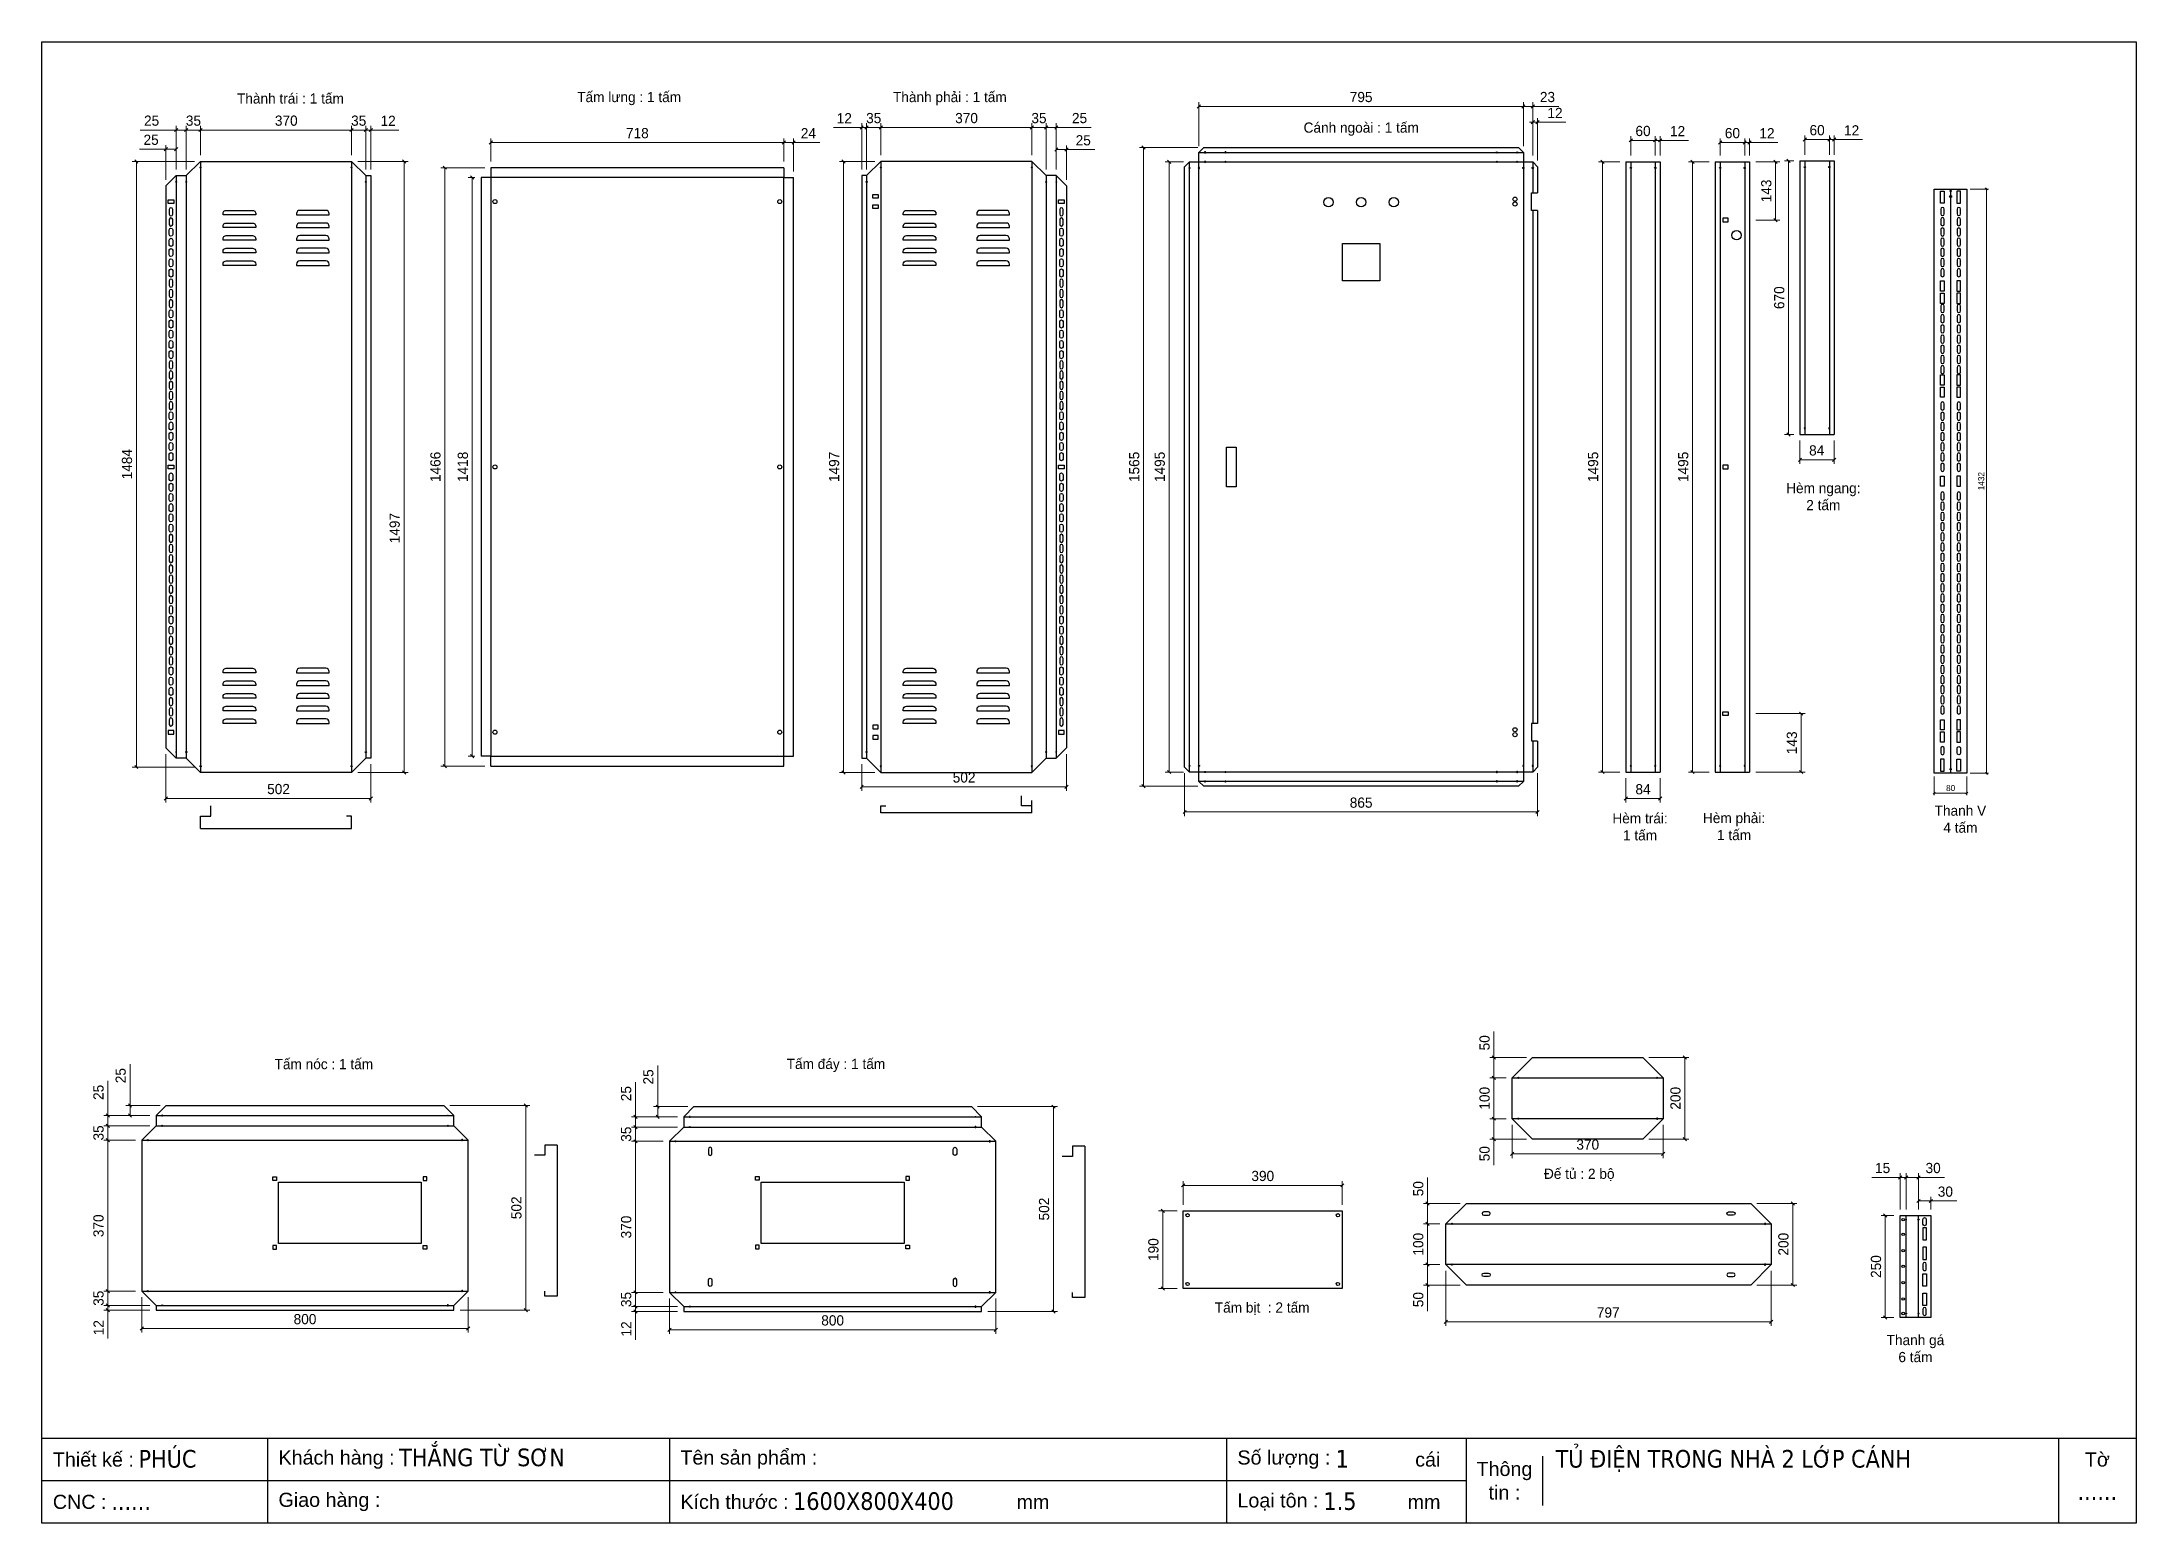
# Model space of a CAD drawing. Header units: millimetres. Extents: x 0 to 5132, y 0 to 3629.
import ezdxf
from ezdxf.enums import TextEntityAlignment as Align

# ---------------------------------------------------------------- set-up
doc = ezdxf.new("R2010")
doc.units = ezdxf.units.MM
doc.layers.add('CNC', color=7, linetype='Continuous')
doc.layers.add('DIM', color=253, linetype='Continuous')
doc.styles.add('Arial', font='arial.ttf')
doc.styles.add('Tahoma (Input Text)', font='tahoma.ttf')
doc.dimstyles.new('Dim-15', dxfattribs={"dimtxt": 15, "dimasz": 5, "dimexe": 5, "dimexo": 8, "dimgap": 5, "dimtad": 1, "dimdec": 0, "dimtxsty": 'Standard', "dimblk": 'OBLIQUE', "dimcen": 10, "dimclrd": 5, "dimclre": 5, "dimclrt": 3, "dimazin": 3, "dimtfac": 1, "dimtdec": 0, "dimtmove": 0, "dimatfit": 3, "dimldrblk": 'OBLIQUE', "dimlwd": 9, "dimlwe": 9})
doc.dimstyles.new('Dim-25', dxfattribs={"dimtxt": 25, "dimasz": 8, "dimexe": 10, "dimexo": 15, "dimgap": 10, "dimtad": 1, "dimdec": 0, "dimtxsty": 'Standard', "dimblk": 'OBLIQUE', "dimcen": 10, "dimclrd": 5, "dimclre": 5, "dimclrt": 3, "dimazin": 3, "dimtfac": 1, "dimtdec": 0, "dimtmove": 0, "dimatfit": 3, "dimldrblk": 'OBLIQUE', "dimlwd": 9, "dimlwe": 9})

msp = doc.modelspace()

# ---------------------------------------------------------------- texts
at = {"color": 2, "char_height": 25, "attachment_point": 5}
for s, insert, width in [('Thành trái : 1 tấm', (609.1, 3490), 785), ('Tấm lưng : 1 tấm', (1439.2, 3490), 785), ('Thành phải : 1 tấm', (2225.1, 3490), 835), ('Cánh ngoài : 1 tấm', (3233.2, 3415.1), 1270), ('Hèm ngang: \\P2 tấm', (4365.6, 2514.7), 785), ('Thanh V\\P4 tấm', (4701.6, 1724.5), 785), ('Hèm trái: \\P1 tấm', (3916.5, 1705.7), 785), ('Hèm phải: \\P1 tấm', (4146.9, 1706.4), 785), ('Tấm nóc : 1 tấm', (691, 1124.4), 785), ('Tấm đáy : 1 tấm', (1945.9, 1121.2), 785), ('Đế tủ : 2 bộ', (3767.5, 853.1), 785), ('Tấm bịt  : 2 tấm', (2990.5, 525.4), 785), ('Thanh gá\\P6 tấm', (4591.4, 427.5), 785)]:
    msp.add_mtext(s, dxfattribs=dict(at, insert=insert, width=width))

# ---------------------------------------------------------------- blocks, each defined once
blk = doc.blocks.new('khungtenAsean2')
at = {"color": 7}
for p, q in [((2970, -1980), (0, -1980)), ((320, -1980), (320, -2100)), ((890, -1980), (890, -2100)), ((1680, -1980), (1680, -2100)), ((2020, -1980), (2020, -2100)), ((2860, -1980), (2860, -2100)), ((2128.3, -2005), (2128.3, -2075)), ((2020, -2040), (0, -2040))]:
    blk.add_line(p, q, dxfattribs=at)
blk.add_lwpolyline([(0, 0), (2970, 0), (2970, -2100), (0, -2100)], close=True, dxfattribs=at)
at = {"color": 2, "char_height": 20, "style": 'Arial'}
for s, insert, width, attachment_point in [('  Thiết kế :', (0, -2010), 917.634, 4), ('  Khách hàng :', (320, -2010), 917.634, 4), ('  Tên sản phẩm :', (890, -2010), 917.634, 4), ('  Số lượng :', (1680, -2010), 917.634, 4), ('cái', (1947.6, -2010), 917.634, 4), ('Thông\\Ptin :', (2074.2, -2040), 108.311, 5), ('Tờ', (2915, -2010), 110, 5), ('  CNC :', (0, -2070), 917.634, 4), ('  Giao hàng :', (320, -2070), 917.634, 4), ('  Kích thước :', (890, -2070), 917.634, 4), ('mm', (1382.3, -2070), 917.634, 4), ('  Loại tôn :', (1680, -2070), 917.634, 4), ('mm', (1936.9, -2070), 917.634, 4)]:
    blk.add_mtext(s, dxfattribs=dict(at, insert=insert, width=width, attachment_point=attachment_point))
at = {"color": 1, "style": 'Tahoma (Input Text)', "flags": 8}
for tag, p in [('#01', (137.1, -2021.3)), ('#03', (506.6, -2019.3)), ('#05', (1106.6, -2021.3)), ('#07', (1834.7, -2021.3)), ('#09', (2146.7, -2021.3)), ('#02', (98.5, -2081.3)), ('#04', (486.1, -2081.3)), ('#06', (1065.3, -2081.3)), ('#08', (1817.4, -2081.3)), ('#10', (2146.7, -2081.3))]:
    blk.add_attdef(tag, p, '', height=25, dxfattribs=at)
blk.add_attdef('#11', text='', height=25, dxfattribs=at).set_placement((2915, -2067.3), align=Align.CENTER)
blk = doc.blocks.new('*D1')
at = {"color": 0, "linetype": 'ByBlock', "lineweight": -2}
for p, q in [((891.5, 3332.1), (883.5, 3340.1)), ((883.5, 1843.1), (891.5, 1835.1))]:
    blk.add_line(p, q, dxfattribs=at)
at = {"layer": 'Defpoints', "color": 0, "transparency": 16777216}
for p in [(758.9, 3336.1), (758.9, 1839.1), (887.5, 1839.1)]:
    blk.add_point(p, dxfattribs=at)
at = {"layer": 'DIM', "color": 5, "lineweight": 9, "transparency": 16777216}
for p, q in [((773.9, 3336.1), (897.5, 3336.1)), ((887.5, 3336.1), (887.5, 1839.1)), ((773.9, 1839.1), (897.5, 1839.1))]:
    blk.add_line(p, q, dxfattribs=at)
at = {"layer": 'DIM', "color": 3, "transparency": 16777216, "insert": (864.7, 2437.6), "char_height": 25, "attachment_point": 5, "rotation": 90}
blk.add_mtext('1497', dxfattribs=at)
blk = doc.blocks.new('_Oblique')
at = {"color": 0, "linetype": 'ByBlock', "lineweight": -2}
blk.add_line((-0.5, -0.5), (0.5, 0.5), dxfattribs=at)
blk = doc.blocks.new('*D2')
at = {"color": 0, "linetype": 'ByBlock', "lineweight": -2}
for p, q in [((392.9, 3416.9), (384.9, 3408.9)), ((754.9, 3408.9), (762.9, 3416.9))]:
    blk.add_line(p, q, dxfattribs=at)
at = {"layer": 'Defpoints', "color": 0, "transparency": 16777216}
for p in [(758.9, 3412.9), (388.9, 3336.1), (758.9, 3336.1)]:
    blk.add_point(p, dxfattribs=at)
at = {"layer": 'DIM', "color": 5, "lineweight": 9, "transparency": 16777216}
for p, q in [((388.9, 3351.1), (388.9, 3422.9)), ((388.9, 3412.9), (758.9, 3412.9)), ((758.9, 3351.1), (758.9, 3422.9))]:
    blk.add_line(p, q, dxfattribs=at)
at = {"layer": 'DIM', "color": 3, "transparency": 16777216, "insert": (598.9, 3435.7), "char_height": 25, "attachment_point": 5}
blk.add_mtext('370', dxfattribs=at)
blk = doc.blocks.new('*D3')
at = {"color": 0, "linetype": 'ByBlock', "lineweight": -2}
for p, q in [((762.9, 3416.9), (754.9, 3408.9)), ((789.9, 3408.9), (797.9, 3416.9))]:
    blk.add_line(p, q, dxfattribs=at)
at = {"layer": 'Defpoints', "color": 0, "transparency": 16777216}
for p in [(793.9, 3412.9), (758.9, 3336.1), (793.9, 3301.1)]:
    blk.add_point(p, dxfattribs=at)
at = {"layer": 'DIM', "color": 5, "lineweight": 9, "transparency": 16777216}
for p, q in [((758.9, 3351.1), (758.9, 3422.9)), ((758.9, 3412.9), (793.9, 3412.9)), ((793.9, 3316.1), (793.9, 3422.9))]:
    blk.add_line(p, q, dxfattribs=at)
at = {"layer": 'DIM', "color": 3, "transparency": 16777216, "insert": (776.4, 3435.7), "char_height": 25, "attachment_point": 5}
blk.add_mtext('35', dxfattribs=at)
blk = doc.blocks.new('*D4')
at = {"color": 0, "linetype": 'ByBlock', "lineweight": -2}
for p, q in [((789.9, 3408.9), (797.9, 3416.9)), ((809.9, 3416.9), (801.9, 3408.9))]:
    blk.add_line(p, q, dxfattribs=at)
at = {"layer": 'Defpoints', "color": 0, "transparency": 16777216}
for p in [(805.9, 3412.9), (793.9, 3301.1), (805.9, 3301.1)]:
    blk.add_point(p, dxfattribs=at)
at = {"layer": 'DIM', "color": 5, "lineweight": 9, "transparency": 16777216}
for p, q in [((793.9, 3412.9), (785.9, 3412.9)), ((793.9, 3316.1), (793.9, 3422.9)), ((793.9, 3412.9), (805.9, 3412.9)), ((805.9, 3316.1), (805.9, 3422.9)), ((805.9, 3412.9), (875.1, 3412.9))]:
    blk.add_line(p, q, dxfattribs=at)
at = {"layer": 'DIM', "color": 3, "transparency": 16777216, "insert": (848.5, 3435.5), "char_height": 25, "attachment_point": 5}
blk.add_mtext('12', dxfattribs=at)
blk = doc.blocks.new('*D5')
at = {"color": 0, "linetype": 'ByBlock', "lineweight": -2}
for p, q in [((307.9, 1779.5), (299.9, 1771.5)), ((801.9, 1771.5), (809.9, 1779.5))]:
    blk.add_line(p, q, dxfattribs=at)
at = {"layer": 'Defpoints', "color": 0, "transparency": 16777216}
for p in [(303.9, 1899.1), (805.9, 1874.1), (805.9, 1775.5)]:
    blk.add_point(p, dxfattribs=at)
at = {"layer": 'DIM', "color": 5, "lineweight": 9, "transparency": 16777216}
for p, q in [((303.9, 1884.1), (303.9, 1765.5)), ((805.9, 1859.1), (805.9, 1765.5)), ((303.9, 1775.5), (805.9, 1775.5))]:
    blk.add_line(p, q, dxfattribs=at)
at = {"layer": 'DIM', "color": 3, "transparency": 16777216, "insert": (579.9, 1798.2), "char_height": 25, "attachment_point": 5}
blk.add_mtext('502', dxfattribs=at)
blk = doc.blocks.new('*D6')
at = {"color": 0, "linetype": 'ByBlock', "lineweight": -2}
for p, q in [((357.9, 3416.9), (349.9, 3408.9)), ((384.9, 3408.9), (392.9, 3416.9))]:
    blk.add_line(p, q, dxfattribs=at)
at = {"layer": 'Defpoints', "color": 0, "transparency": 16777216}
for p in [(353.9, 3412.9), (388.9, 3336.1), (353.9, 3301.1)]:
    blk.add_point(p, dxfattribs=at)
at = {"layer": 'DIM', "color": 5, "lineweight": 9, "transparency": 16777216}
for p, q in [((353.9, 3316.1), (353.9, 3422.9)), ((388.9, 3412.9), (353.9, 3412.9)), ((388.9, 3351.1), (388.9, 3422.9))]:
    blk.add_line(p, q, dxfattribs=at)
at = {"layer": 'DIM', "color": 3, "transparency": 16777216, "insert": (371.4, 3435.7), "char_height": 25, "attachment_point": 5}
blk.add_mtext('35', dxfattribs=at)
blk = doc.blocks.new('*D7')
at = {"color": 0, "linetype": 'ByBlock', "lineweight": -2}
for p, q in [((332.9, 3416.9), (324.9, 3408.9)), ((349.9, 3408.9), (357.9, 3416.9))]:
    blk.add_line(p, q, dxfattribs=at)
at = {"layer": 'Defpoints', "color": 0, "transparency": 16777216}
for p in [(328.9, 3412.9), (328.9, 3301.1), (353.9, 3301.1)]:
    blk.add_point(p, dxfattribs=at)
at = {"layer": 'DIM', "color": 5, "lineweight": 9, "transparency": 16777216}
for p, q in [((328.9, 3412.9), (240.7, 3412.9)), ((328.9, 3316.1), (328.9, 3422.9)), ((353.9, 3412.9), (328.9, 3412.9)), ((353.9, 3316.1), (353.9, 3422.9))]:
    blk.add_line(p, q, dxfattribs=at)
at = {"layer": 'DIM', "color": 3, "transparency": 16777216, "insert": (268.9, 3435.7), "char_height": 25, "attachment_point": 5}
blk.add_mtext('25', dxfattribs=at)
blk = doc.blocks.new('*D8')
at = {"color": 0, "linetype": 'ByBlock', "lineweight": -2}
for p, q in [((307.9, 3370), (299.9, 3362)), ((324.9, 3362), (332.9, 3370))]:
    blk.add_line(p, q, dxfattribs=at)
at = {"layer": 'Defpoints', "color": 0, "transparency": 16777216}
for p in [(303.9, 3366), (328.9, 3301.1), (303.9, 3276.1)]:
    blk.add_point(p, dxfattribs=at)
at = {"layer": 'DIM', "color": 5, "lineweight": 9, "transparency": 16777216}
for p, q in [((303.9, 3366), (239.5, 3366)), ((303.9, 3291.1), (303.9, 3376)), ((328.9, 3366), (303.9, 3366)), ((328.9, 3316.1), (328.9, 3376))]:
    blk.add_line(p, q, dxfattribs=at)
at = {"layer": 'DIM', "color": 3, "transparency": 16777216, "insert": (267.7, 3388.8), "char_height": 25, "attachment_point": 5}
blk.add_mtext('25', dxfattribs=at)
blk = doc.blocks.new('f3daunguoc')
at = {"layer": 'CNC', "color": 2, "lineweight": -3}
blk.add_circle((0, 0), 1.5, dxfattribs=at)
blk = doc.blocks.new('f2dauxuoi')
at = {"layer": 'CNC', "color": 2, "lineweight": -3}
blk.add_circle((0, 0), 1, dxfattribs=at)
blk = doc.blocks.new('*D9')
at = {"color": 0, "linetype": 'ByBlock', "lineweight": -2}
for p, q in [((1968.4, 3332.1), (1960.4, 3340.1)), ((1960.4, 1843.1), (1968.4, 1835.1))]:
    blk.add_line(p, q, dxfattribs=at)
at = {"layer": 'Defpoints', "color": 0, "transparency": 16777216}
for p in [(2056, 3336.1), (1964.4, 1839.1), (2056, 1839.1)]:
    blk.add_point(p, dxfattribs=at)
at = {"layer": 'DIM', "color": 5, "lineweight": 9, "transparency": 16777216}
for p, q in [((2041, 3336.1), (1954.4, 3336.1)), ((1964.4, 3336.1), (1964.4, 1839.1)), ((2041, 1839.1), (1954.4, 1839.1))]:
    blk.add_line(p, q, dxfattribs=at)
at = {"layer": 'DIM', "color": 3, "transparency": 16777216, "insert": (1941.6, 2587.6), "char_height": 25, "attachment_point": 5, "rotation": 90}
blk.add_mtext('1497', dxfattribs=at)
blk = doc.blocks.new('*D10')
at = {"color": 0, "linetype": 'ByBlock', "lineweight": -2}
for p, q in [((2060, 3423.3), (2052, 3415.3)), ((2422, 3415.3), (2430, 3423.3))]:
    blk.add_line(p, q, dxfattribs=at)
at = {"layer": 'Defpoints', "color": 0, "transparency": 16777216}
for p in [(2056, 3419.3), (2056, 3336.1), (2426, 3336.1)]:
    blk.add_point(p, dxfattribs=at)
at = {"layer": 'DIM', "color": 5, "lineweight": 9, "transparency": 16777216}
for p, q in [((2056, 3351.1), (2056, 3429.3)), ((2426, 3419.3), (2056, 3419.3)), ((2426, 3351.1), (2426, 3429.3))]:
    blk.add_line(p, q, dxfattribs=at)
at = {"layer": 'DIM', "color": 3, "transparency": 16777216, "insert": (2266, 3442), "char_height": 25, "attachment_point": 5}
blk.add_mtext('370', dxfattribs=at)
blk = doc.blocks.new('*D11')
at = {"color": 0, "linetype": 'ByBlock', "lineweight": -2}
for p, q in [((2025, 3423.3), (2017, 3415.3)), ((2052, 3415.3), (2060, 3423.3))]:
    blk.add_line(p, q, dxfattribs=at)
at = {"layer": 'Defpoints', "color": 0, "transparency": 16777216}
for p in [(2021, 3419.3), (2056, 3336.1), (2021, 3301.1)]:
    blk.add_point(p, dxfattribs=at)
at = {"layer": 'DIM', "color": 5, "lineweight": 9, "transparency": 16777216}
for p, q in [((2021, 3316.1), (2021, 3429.3)), ((2056, 3419.3), (2021, 3419.3)), ((2056, 3351.1), (2056, 3429.3))]:
    blk.add_line(p, q, dxfattribs=at)
at = {"layer": 'DIM', "color": 3, "transparency": 16777216, "insert": (2038.5, 3442), "char_height": 25, "attachment_point": 5}
blk.add_mtext('35', dxfattribs=at)
blk = doc.blocks.new('*D12')
at = {"color": 0, "linetype": 'ByBlock', "lineweight": -2}
for p, q in [((2005, 3415.3), (2013, 3423.3)), ((2025, 3423.3), (2017, 3415.3))]:
    blk.add_line(p, q, dxfattribs=at)
at = {"layer": 'Defpoints', "color": 0, "transparency": 16777216}
for p in [(2009, 3419.3), (2009, 3301.1), (2021, 3301.1)]:
    blk.add_point(p, dxfattribs=at)
at = {"layer": 'DIM', "color": 5, "lineweight": 9, "transparency": 16777216}
for p, q in [((2009, 3419.3), (1939.8, 3419.3)), ((2009, 3316.1), (2009, 3429.3)), ((2021, 3419.3), (2009, 3419.3)), ((2021, 3316.1), (2021, 3429.3)), ((2021, 3419.3), (2029, 3419.3))]:
    blk.add_line(p, q, dxfattribs=at)
at = {"layer": 'DIM', "color": 3, "transparency": 16777216, "insert": (1966.4, 3441.8), "char_height": 25, "attachment_point": 5}
blk.add_mtext('12', dxfattribs=at)
blk = doc.blocks.new('*D13')
at = {"color": 0, "linetype": 'ByBlock', "lineweight": -2}
for p, q in [((2013, 1807.9), (2005, 1799.9)), ((2507, 1799.9), (2515, 1807.9))]:
    blk.add_line(p, q, dxfattribs=at)
at = {"layer": 'Defpoints', "color": 0, "transparency": 16777216}
for p in [(2511, 1899.1), (2009, 1874.1), (2009, 1803.9)]:
    blk.add_point(p, dxfattribs=at)
at = {"layer": 'DIM', "color": 5, "lineweight": 9, "transparency": 16777216}
for p, q in [((2009, 1859.1), (2009, 1793.9)), ((2511, 1884.1), (2511, 1793.9)), ((2511, 1803.9), (2009, 1803.9))]:
    blk.add_line(p, q, dxfattribs=at)
at = {"layer": 'DIM', "color": 3, "transparency": 16777216, "insert": (2260, 1826.6), "char_height": 25, "attachment_point": 5}
blk.add_mtext('502', dxfattribs=at)
blk = doc.blocks.new('*D14')
at = {"color": 0, "linetype": 'ByBlock', "lineweight": -2}
for p, q in [((2430, 3423.3), (2422, 3415.3)), ((2457, 3415.3), (2465, 3423.3))]:
    blk.add_line(p, q, dxfattribs=at)
at = {"layer": 'Defpoints', "color": 0, "transparency": 16777216}
for p in [(2461, 3419.3), (2426, 3336.1), (2461, 3301.1)]:
    blk.add_point(p, dxfattribs=at)
at = {"layer": 'DIM', "color": 5, "lineweight": 9, "transparency": 16777216}
for p, q in [((2426, 3351.1), (2426, 3429.3)), ((2426, 3419.3), (2461, 3419.3)), ((2461, 3316.1), (2461, 3429.3))]:
    blk.add_line(p, q, dxfattribs=at)
at = {"layer": 'DIM', "color": 3, "transparency": 16777216, "insert": (2443.5, 3442), "char_height": 25, "attachment_point": 5}
blk.add_mtext('35', dxfattribs=at)
blk = doc.blocks.new('*D15')
at = {"color": 0, "linetype": 'ByBlock', "lineweight": -2}
for p, q in [((2465, 3423.3), (2457, 3415.3)), ((2482, 3415.3), (2490, 3423.3))]:
    blk.add_line(p, q, dxfattribs=at)
at = {"layer": 'Defpoints', "color": 0, "transparency": 16777216}
for p in [(2486, 3419.3), (2461, 3301.1), (2486, 3301.1)]:
    blk.add_point(p, dxfattribs=at)
at = {"layer": 'DIM', "color": 5, "lineweight": 9, "transparency": 16777216}
for p, q in [((2461, 3316.1), (2461, 3429.3)), ((2461, 3419.3), (2486, 3419.3)), ((2486, 3316.1), (2486, 3429.3)), ((2486, 3419.3), (2571.1, 3419.3))]:
    blk.add_line(p, q, dxfattribs=at)
at = {"layer": 'DIM', "color": 3, "transparency": 16777216, "insert": (2542.9, 3442), "char_height": 25, "attachment_point": 5}
blk.add_mtext('25', dxfattribs=at)
blk = doc.blocks.new('*D16')
at = {"color": 0, "linetype": 'ByBlock', "lineweight": -2}
for p, q in [((2490, 3368.9), (2482, 3360.9)), ((2507, 3360.9), (2515, 3368.9))]:
    blk.add_line(p, q, dxfattribs=at)
at = {"layer": 'Defpoints', "color": 0, "transparency": 16777216}
for p in [(2511, 3364.9), (2486, 3301.1), (2511, 3276.1)]:
    blk.add_point(p, dxfattribs=at)
at = {"layer": 'DIM', "color": 5, "lineweight": 9, "transparency": 16777216}
for p, q in [((2486, 3316.1), (2486, 3374.9)), ((2486, 3364.9), (2511, 3364.9)), ((2511, 3291.1), (2511, 3374.9)), ((2511, 3364.9), (2580.2, 3364.9))]:
    blk.add_line(p, q, dxfattribs=at)
at = {"layer": 'DIM', "color": 3, "transparency": 16777216, "insert": (2552, 3387.6), "char_height": 25, "attachment_point": 5}
blk.add_mtext('25', dxfattribs=at)
blk = doc.blocks.new('ovan8.5x20')
at = {"layer": 'CNC', "color": 2, "lineweight": -3}
for p, q in [((5.7, 4.2), (-5.8, 4.2)), ((-5.8, -4.2), (5.7, -4.2))]:
    blk.add_line(p, q, dxfattribs=at)
for centre, start, end in [((-5.8, 0), 90, 270), ((5.7, 0), 270, 90)]:
    blk.add_arc(centre, 4.25, start, end, dxfattribs=at)
blk = doc.blocks.new('*D17')
at = {"color": 0, "linetype": 'ByBlock', "lineweight": -2}
for p, q in [((1822.3, 3386.4), (1814.3, 3378.4)), ((1838.3, 3378.4), (1846.3, 3386.4))]:
    blk.add_line(p, q, dxfattribs=at)
at = {"layer": 'Defpoints', "color": 0, "transparency": 16777216}
for p in [(1842.3, 3382.4), (1818.3, 3320.6), (1842.3, 3296.6)]:
    blk.add_point(p, dxfattribs=at)
at = {"layer": 'DIM', "color": 5, "lineweight": 9, "transparency": 16777216}
for p, q in [((1818.3, 3335.6), (1818.3, 3392.4)), ((1842.3, 3311.6), (1842.3, 3392.4)), ((1818.3, 3382.4), (1842.3, 3382.4)), ((1842.3, 3382.4), (1906.4, 3382.4))]:
    blk.add_line(p, q, dxfattribs=at)
at = {"layer": 'DIM', "color": 3, "transparency": 16777216, "insert": (1878.4, 3405), "char_height": 25, "attachment_point": 5}
blk.add_mtext('24', dxfattribs=at)
blk = doc.blocks.new('*D18')
at = {"color": 0, "linetype": 'ByBlock', "lineweight": -2}
for p, q in [((1104.3, 3386.4), (1096.3, 3378.4)), ((1814.3, 3378.4), (1822.3, 3386.4))]:
    blk.add_line(p, q, dxfattribs=at)
at = {"layer": 'Defpoints', "color": 0, "transparency": 16777216}
for p in [(1100.3, 3382.4), (1100.3, 3320.6), (1818.3, 3320.6)]:
    blk.add_point(p, dxfattribs=at)
at = {"layer": 'DIM', "color": 5, "lineweight": 9, "transparency": 16777216}
for p, q in [((1100.3, 3335.6), (1100.3, 3392.4)), ((1818.3, 3335.6), (1818.3, 3392.4)), ((1818.3, 3382.4), (1100.3, 3382.4))]:
    blk.add_line(p, q, dxfattribs=at)
at = {"layer": 'DIM', "color": 3, "transparency": 16777216, "insert": (1459.3, 3405.2), "char_height": 25, "attachment_point": 5}
blk.add_mtext('718', dxfattribs=at)
blk = doc.blocks.new('*D19')
at = {"color": 0, "linetype": 'ByBlock', "lineweight": -2}
for p, q in [((991.3, 3316.6), (983.3, 3324.6)), ((983.3, 1858.6), (991.3, 1850.6))]:
    blk.add_line(p, q, dxfattribs=at)
at = {"layer": 'Defpoints', "color": 0, "transparency": 16777216}
for p in [(1100.3, 3320.6), (987.3, 1854.6), (1100.3, 1854.6)]:
    blk.add_point(p, dxfattribs=at)
at = {"layer": 'DIM', "color": 5, "lineweight": 9, "transparency": 16777216}
for p, q in [((1085.3, 3320.6), (977.3, 3320.6)), ((987.3, 3320.6), (987.3, 1854.6)), ((1085.3, 1854.6), (977.3, 1854.6))]:
    blk.add_line(p, q, dxfattribs=at)
at = {"layer": 'DIM', "color": 3, "transparency": 16777216, "insert": (964.6, 2587.6), "char_height": 25, "attachment_point": 5, "rotation": 90}
blk.add_mtext('1466', dxfattribs=at)
blk = doc.blocks.new('*D20')
at = {"color": 0, "linetype": 'ByBlock', "lineweight": -2}
for p, q in [((1058.5, 3292.6), (1050.5, 3300.6)), ((1050.5, 1882.6), (1058.5, 1874.6))]:
    blk.add_line(p, q, dxfattribs=at)
at = {"layer": 'Defpoints', "color": 0, "transparency": 16777216}
for p in [(1054.5, 3296.6), (1076.3, 3296.6), (1076.3, 1878.6)]:
    blk.add_point(p, dxfattribs=at)
at = {"layer": 'DIM', "color": 5, "lineweight": 9, "transparency": 16777216}
for p, q in [((1061.3, 3296.6), (1044.5, 3296.6)), ((1054.5, 1878.6), (1054.5, 3296.6)), ((1061.3, 1878.6), (1044.5, 1878.6))]:
    blk.add_line(p, q, dxfattribs=at)
at = {"layer": 'DIM', "color": 3, "transparency": 16777216, "insert": (1031.7, 2587.6), "char_height": 25, "attachment_point": 5, "rotation": 90}
blk.add_mtext('1418', dxfattribs=at)
blk = doc.blocks.new('*D21')
at = {"color": 0, "linetype": 'ByBlock', "lineweight": -2}
for p, q in [((235.5, 3332.1), (227.5, 3340.1)), ((227.5, 1856.3), (235.5, 1848.3))]:
    blk.add_line(p, q, dxfattribs=at)
at = {"layer": 'Defpoints', "color": 0, "transparency": 16777216}
for p in [(388.9, 3336.1), (231.5, 1852.3), (388.9, 1852.3)]:
    blk.add_point(p, dxfattribs=at)
at = {"layer": 'DIM', "color": 5, "lineweight": 9, "transparency": 16777216}
for p, q in [((373.9, 3336.1), (221.5, 3336.1)), ((231.5, 3336.1), (231.5, 1852.3)), ((373.9, 1852.3), (221.5, 1852.3))]:
    blk.add_line(p, q, dxfattribs=at)
at = {"layer": 'DIM', "color": 3, "transparency": 16777216, "insert": (208.7, 2594.2), "char_height": 25, "attachment_point": 5, "rotation": 90}
blk.add_mtext('1484', dxfattribs=at)
blk = doc.blocks.new('*D22')
at = {"color": 0, "linetype": 'ByBlock', "lineweight": -2}
for p, q in [((248.8, 480.8), (240.8, 472.8)), ((1040.8, 472.8), (1048.8, 480.8))]:
    blk.add_line(p, q, dxfattribs=at)
at = {"layer": 'Defpoints', "color": 0, "transparency": 16777216}
for p in [(244.8, 568.4), (1044.8, 568.4), (1044.8, 476.8)]:
    blk.add_point(p, dxfattribs=at)
at = {"layer": 'DIM', "color": 5, "lineweight": 9, "transparency": 16777216}
for p, q in [((244.8, 553.4), (244.8, 466.8)), ((1044.8, 553.4), (1044.8, 466.8)), ((244.8, 476.8), (1044.8, 476.8))]:
    blk.add_line(p, q, dxfattribs=at)
at = {"layer": 'DIM', "color": 3, "transparency": 16777216, "insert": (644.8, 499.6), "char_height": 25, "attachment_point": 5}
blk.add_mtext('800', dxfattribs=at)
blk = doc.blocks.new('*D23')
at = {"color": 0, "linetype": 'ByBlock', "lineweight": -2}
for p, q in [((165.6, 934.4), (157.6, 942.4)), ((157.6, 572.4), (165.6, 564.4))]:
    blk.add_line(p, q, dxfattribs=at)
at = {"layer": 'Defpoints', "color": 0, "transparency": 16777216}
for p in [(244.8, 938.4), (161.6, 568.4), (244.8, 568.4)]:
    blk.add_point(p, dxfattribs=at)
at = {"layer": 'DIM', "color": 5, "lineweight": 9, "transparency": 16777216}
for p, q in [((229.8, 938.4), (151.6, 938.4)), ((161.6, 938.4), (161.6, 568.4)), ((229.8, 568.4), (151.6, 568.4))]:
    blk.add_line(p, q, dxfattribs=at)
at = {"layer": 'DIM', "color": 3, "transparency": 16777216, "insert": (138.8, 728.4), "char_height": 25, "attachment_point": 5, "rotation": 90}
blk.add_mtext('370', dxfattribs=at)
blk = doc.blocks.new('*D24')
at = {"color": 0, "linetype": 'ByBlock', "lineweight": -2}
for p, q in [((165.6, 564.4), (157.6, 572.4)), ((157.6, 537.4), (165.6, 529.4))]:
    blk.add_line(p, q, dxfattribs=at)
at = {"layer": 'Defpoints', "color": 0, "transparency": 16777216}
for p in [(244.8, 568.4), (161.6, 533.4), (279.8, 533.4)]:
    blk.add_point(p, dxfattribs=at)
at = {"layer": 'DIM', "color": 5, "lineweight": 9, "transparency": 16777216}
for p, q in [((229.8, 568.4), (151.6, 568.4)), ((161.6, 568.4), (161.6, 533.4)), ((264.8, 533.4), (151.6, 533.4))]:
    blk.add_line(p, q, dxfattribs=at)
at = {"layer": 'DIM', "color": 3, "transparency": 16777216, "insert": (138.8, 550.9), "char_height": 25, "attachment_point": 5, "rotation": 90}
blk.add_mtext('35', dxfattribs=at)
blk = doc.blocks.new('*D25')
at = {"color": 0, "linetype": 'ByBlock', "lineweight": -2}
for p, q in [((157.6, 537.4), (165.6, 529.4)), ((165.6, 517.4), (157.6, 525.4))]:
    blk.add_line(p, q, dxfattribs=at)
at = {"layer": 'Defpoints', "color": 0, "transparency": 16777216}
for p in [(161.6, 521.4), (279.8, 533.4), (279.8, 521.4)]:
    blk.add_point(p, dxfattribs=at)
at = {"layer": 'DIM', "color": 5, "lineweight": 9, "transparency": 16777216}
for p, q in [((264.8, 533.4), (151.6, 533.4)), ((264.8, 521.4), (151.6, 521.4)), ((161.6, 533.4), (161.6, 541.4)), ((161.6, 533.4), (161.6, 521.4)), ((161.6, 521.4), (161.6, 452.2))]:
    blk.add_line(p, q, dxfattribs=at)
at = {"layer": 'DIM', "color": 3, "transparency": 16777216, "insert": (139, 478.8), "char_height": 25, "attachment_point": 5, "rotation": 90}
blk.add_mtext('12', dxfattribs=at)
blk = doc.blocks.new('*D26')
at = {"color": 0, "linetype": 'ByBlock', "lineweight": -2}
for p, q in [((1189.8, 1019.4), (1181.8, 1027.4)), ((1181.8, 525.4), (1189.8, 517.4))]:
    blk.add_line(p, q, dxfattribs=at)
at = {"layer": 'Defpoints', "color": 0, "transparency": 16777216}
for p in [(984.8, 1023.4), (1009.8, 521.4), (1185.8, 521.4)]:
    blk.add_point(p, dxfattribs=at)
at = {"layer": 'DIM', "color": 5, "lineweight": 9, "transparency": 16777216}
for p, q in [((999.8, 1023.4), (1195.8, 1023.4)), ((1185.8, 1023.4), (1185.8, 521.4)), ((1024.8, 521.4), (1195.8, 521.4))]:
    blk.add_line(p, q, dxfattribs=at)
at = {"layer": 'DIM', "color": 3, "transparency": 16777216, "insert": (1163, 772.4), "char_height": 25, "attachment_point": 5, "rotation": 90}
blk.add_mtext('502', dxfattribs=at)
blk = doc.blocks.new('*D27')
at = {"color": 0, "linetype": 'ByBlock', "lineweight": -2}
for p, q in [((165.6, 969.4), (157.6, 977.4)), ((157.6, 942.4), (165.6, 934.4))]:
    blk.add_line(p, q, dxfattribs=at)
at = {"layer": 'Defpoints', "color": 0, "transparency": 16777216}
for p in [(161.6, 973.4), (244.8, 938.4), (279.8, 973.4)]:
    blk.add_point(p, dxfattribs=at)
at = {"layer": 'DIM', "color": 5, "lineweight": 9, "transparency": 16777216}
for p, q in [((264.8, 973.4), (151.6, 973.4)), ((229.8, 938.4), (151.6, 938.4)), ((161.6, 938.4), (161.6, 973.4))]:
    blk.add_line(p, q, dxfattribs=at)
at = {"layer": 'DIM', "color": 3, "transparency": 16777216, "insert": (138.8, 955.9), "char_height": 25, "attachment_point": 5, "rotation": 90}
blk.add_mtext('35', dxfattribs=at)
blk = doc.blocks.new('*D28')
at = {"color": 0, "linetype": 'ByBlock', "lineweight": -2}
for p, q in [((165.6, 994.4), (157.6, 1002.4)), ((157.6, 977.4), (165.6, 969.4))]:
    blk.add_line(p, q, dxfattribs=at)
at = {"layer": 'Defpoints', "color": 0, "transparency": 16777216}
for p in [(161.6, 998.4), (279.8, 998.4), (279.8, 973.4)]:
    blk.add_point(p, dxfattribs=at)
at = {"layer": 'DIM', "color": 5, "lineweight": 9, "transparency": 16777216}
for p, q in [((161.6, 998.4), (161.6, 1083.5)), ((264.8, 998.4), (151.6, 998.4)), ((161.6, 973.4), (161.6, 998.4)), ((264.8, 973.4), (151.6, 973.4))]:
    blk.add_line(p, q, dxfattribs=at)
at = {"layer": 'DIM', "color": 3, "transparency": 16777216, "insert": (138.8, 1055.3), "char_height": 25, "attachment_point": 5, "rotation": 90}
blk.add_mtext('25', dxfattribs=at)
blk = doc.blocks.new('*D29')
at = {"color": 0, "linetype": 'ByBlock', "lineweight": -2}
for p, q in [((220, 1019.4), (212, 1027.4)), ((212, 1002.4), (220, 994.4))]:
    blk.add_line(p, q, dxfattribs=at)
at = {"layer": 'Defpoints', "color": 0, "transparency": 16777216}
for p in [(216, 1023.4), (279.8, 998.4), (304.8, 1023.4)]:
    blk.add_point(p, dxfattribs=at)
at = {"layer": 'DIM', "color": 5, "lineweight": 9, "transparency": 16777216}
for p, q in [((216, 1023.4), (216, 1124.4)), ((289.8, 1023.4), (206, 1023.4)), ((264.8, 998.4), (206, 998.4)), ((216, 998.4), (216, 1023.4))]:
    blk.add_line(p, q, dxfattribs=at)
at = {"layer": 'DIM', "color": 3, "transparency": 16777216, "insert": (193.2, 1096.2), "char_height": 25, "attachment_point": 5, "rotation": 90}
blk.add_mtext('25', dxfattribs=at)
blk = doc.blocks.new('*D30')
at = {"color": 0, "linetype": 'ByBlock', "lineweight": -2}
for p, q in [((1541.8, 477.7), (1533.8, 469.7)), ((2333.8, 469.7), (2341.8, 477.7))]:
    blk.add_line(p, q, dxfattribs=at)
at = {"layer": 'Defpoints', "color": 0, "transparency": 16777216}
for p in [(1537.8, 565.3), (2337.8, 565.3), (2337.8, 473.7)]:
    blk.add_point(p, dxfattribs=at)
at = {"layer": 'DIM', "color": 5, "lineweight": 9, "transparency": 16777216}
for p, q in [((1537.8, 550.3), (1537.8, 463.7)), ((2337.8, 550.3), (2337.8, 463.7)), ((1537.8, 473.7), (2337.8, 473.7))]:
    blk.add_line(p, q, dxfattribs=at)
at = {"layer": 'DIM', "color": 3, "transparency": 16777216, "insert": (1937.8, 496.5), "char_height": 25, "attachment_point": 5}
blk.add_mtext('800', dxfattribs=at)
blk = doc.blocks.new('*D31')
at = {"color": 0, "linetype": 'ByBlock', "lineweight": -2}
for p, q in [((1458.7, 931.3), (1450.7, 939.3)), ((1450.7, 569.3), (1458.7, 561.3))]:
    blk.add_line(p, q, dxfattribs=at)
at = {"layer": 'Defpoints', "color": 0, "transparency": 16777216}
for p in [(1537.8, 935.3), (1454.7, 565.3), (1537.8, 565.3)]:
    blk.add_point(p, dxfattribs=at)
at = {"layer": 'DIM', "color": 5, "lineweight": 9, "transparency": 16777216}
for p, q in [((1522.8, 935.3), (1444.7, 935.3)), ((1454.7, 935.3), (1454.7, 565.3)), ((1522.8, 565.3), (1444.7, 565.3))]:
    blk.add_line(p, q, dxfattribs=at)
at = {"layer": 'DIM', "color": 3, "transparency": 16777216, "insert": (1431.9, 725.3), "char_height": 25, "attachment_point": 5, "rotation": 90}
blk.add_mtext('370', dxfattribs=at)
blk = doc.blocks.new('*D32')
at = {"color": 0, "linetype": 'ByBlock', "lineweight": -2}
for p, q in [((1458.7, 561.3), (1450.7, 569.3)), ((1450.7, 534.3), (1458.7, 526.3))]:
    blk.add_line(p, q, dxfattribs=at)
at = {"layer": 'Defpoints', "color": 0, "transparency": 16777216}
for p in [(1537.8, 565.3), (1454.7, 530.3), (1572.8, 530.3)]:
    blk.add_point(p, dxfattribs=at)
at = {"layer": 'DIM', "color": 5, "lineweight": 9, "transparency": 16777216}
for p, q in [((1522.8, 565.3), (1444.7, 565.3)), ((1454.7, 565.3), (1454.7, 530.3)), ((1557.8, 530.3), (1444.7, 530.3))]:
    blk.add_line(p, q, dxfattribs=at)
at = {"layer": 'DIM', "color": 3, "transparency": 16777216, "insert": (1431.9, 547.8), "char_height": 25, "attachment_point": 5, "rotation": 90}
blk.add_mtext('35', dxfattribs=at)
blk = doc.blocks.new('*D33')
at = {"color": 0, "linetype": 'ByBlock', "lineweight": -2}
for p, q in [((1450.7, 534.3), (1458.7, 526.3)), ((1458.7, 514.3), (1450.7, 522.3))]:
    blk.add_line(p, q, dxfattribs=at)
at = {"layer": 'Defpoints', "color": 0, "transparency": 16777216}
for p in [(1454.7, 518.3), (1572.8, 530.3), (1572.8, 518.3)]:
    blk.add_point(p, dxfattribs=at)
at = {"layer": 'DIM', "color": 5, "lineweight": 9, "transparency": 16777216}
for p, q in [((1557.8, 530.3), (1444.7, 530.3)), ((1557.8, 518.3), (1444.7, 518.3)), ((1454.7, 530.3), (1454.7, 538.3)), ((1454.7, 530.3), (1454.7, 518.3)), ((1454.7, 518.3), (1454.7, 449.1))]:
    blk.add_line(p, q, dxfattribs=at)
at = {"layer": 'DIM', "color": 3, "transparency": 16777216, "insert": (1432.1, 475.7), "char_height": 25, "attachment_point": 5, "rotation": 90}
blk.add_mtext('12', dxfattribs=at)
blk = doc.blocks.new('*D34')
at = {"color": 0, "linetype": 'ByBlock', "lineweight": -2}
for p, q in [((2482.9, 1016.3), (2474.9, 1024.3)), ((2474.9, 522.3), (2482.9, 514.3))]:
    blk.add_line(p, q, dxfattribs=at)
at = {"layer": 'Defpoints', "color": 0, "transparency": 16777216}
for p in [(2277.8, 1020.3), (2302.8, 518.3), (2478.9, 518.3)]:
    blk.add_point(p, dxfattribs=at)
at = {"layer": 'DIM', "color": 5, "lineweight": 9, "transparency": 16777216}
for p, q in [((2292.8, 1020.3), (2488.9, 1020.3)), ((2478.9, 1020.3), (2478.9, 518.3)), ((2317.8, 518.3), (2488.9, 518.3))]:
    blk.add_line(p, q, dxfattribs=at)
at = {"layer": 'DIM', "color": 3, "transparency": 16777216, "insert": (2456.1, 769.3), "char_height": 25, "attachment_point": 5, "rotation": 90}
blk.add_mtext('502', dxfattribs=at)
blk = doc.blocks.new('*D35')
at = {"color": 0, "linetype": 'ByBlock', "lineweight": -2}
for p, q in [((1458.7, 966.3), (1450.7, 974.3)), ((1450.7, 939.3), (1458.7, 931.3))]:
    blk.add_line(p, q, dxfattribs=at)
at = {"layer": 'Defpoints', "color": 0, "transparency": 16777216}
for p in [(1454.7, 970.3), (1537.8, 935.3), (1572.8, 970.3)]:
    blk.add_point(p, dxfattribs=at)
at = {"layer": 'DIM', "color": 5, "lineweight": 9, "transparency": 16777216}
for p, q in [((1557.8, 970.3), (1444.7, 970.3)), ((1522.8, 935.3), (1444.7, 935.3)), ((1454.7, 935.3), (1454.7, 970.3))]:
    blk.add_line(p, q, dxfattribs=at)
at = {"layer": 'DIM', "color": 3, "transparency": 16777216, "insert": (1431.9, 952.8), "char_height": 25, "attachment_point": 5, "rotation": 90}
blk.add_mtext('35', dxfattribs=at)
blk = doc.blocks.new('*D36')
at = {"color": 0, "linetype": 'ByBlock', "lineweight": -2}
for p, q in [((1458.7, 991.3), (1450.7, 999.3)), ((1450.7, 974.3), (1458.7, 966.3))]:
    blk.add_line(p, q, dxfattribs=at)
at = {"layer": 'Defpoints', "color": 0, "transparency": 16777216}
for p in [(1454.7, 995.3), (1572.8, 995.3), (1572.8, 970.3)]:
    blk.add_point(p, dxfattribs=at)
at = {"layer": 'DIM', "color": 5, "lineweight": 9, "transparency": 16777216}
for p, q in [((1454.7, 995.3), (1454.7, 1080.4)), ((1557.8, 995.3), (1444.7, 995.3)), ((1454.7, 970.3), (1454.7, 995.3)), ((1557.8, 970.3), (1444.7, 970.3))]:
    blk.add_line(p, q, dxfattribs=at)
at = {"layer": 'DIM', "color": 3, "transparency": 16777216, "insert": (1431.9, 1052.2), "char_height": 25, "attachment_point": 5, "rotation": 90}
blk.add_mtext('25', dxfattribs=at)
blk = doc.blocks.new('*D37')
at = {"color": 0, "linetype": 'ByBlock', "lineweight": -2}
for p, q in [((1513.1, 1016.3), (1505.1, 1024.3)), ((1505.1, 999.3), (1513.1, 991.3))]:
    blk.add_line(p, q, dxfattribs=at)
at = {"layer": 'Defpoints', "color": 0, "transparency": 16777216}
for p in [(1509.1, 1020.3), (1572.8, 995.3), (1597.8, 1020.3)]:
    blk.add_point(p, dxfattribs=at)
at = {"layer": 'DIM', "color": 5, "lineweight": 9, "transparency": 16777216}
for p, q in [((1509.1, 1020.3), (1509.1, 1121.3)), ((1582.8, 1020.3), (1499.1, 1020.3)), ((1557.8, 995.3), (1499.1, 995.3)), ((1509.1, 995.3), (1509.1, 1020.3))]:
    blk.add_line(p, q, dxfattribs=at)
at = {"layer": 'DIM', "color": 3, "transparency": 16777216, "insert": (1486.3, 1093.1), "char_height": 25, "attachment_point": 5, "rotation": 90}
blk.add_mtext('25', dxfattribs=at)
blk = doc.blocks.new('*D38')
at = {"color": 0, "linetype": 'ByBlock', "lineweight": -2}
for p, q in [((2800.9, 831.5), (2792.9, 823.5)), ((3182.9, 823.5), (3190.9, 831.5))]:
    blk.add_line(p, q, dxfattribs=at)
at = {"layer": 'Defpoints', "color": 0, "ltscale": 3, "transparency": 16777216}
for p in [(3186.9, 827.5), (2796.9, 765), (3186.9, 765)]:
    blk.add_point(p, dxfattribs=at)
at = {"layer": 'DIM', "color": 5, "lineweight": 9, "ltscale": 3, "transparency": 16777216}
for p, q in [((2796.9, 780), (2796.9, 837.5)), ((2796.9, 827.5), (3186.9, 827.5)), ((3186.9, 780), (3186.9, 837.5))]:
    blk.add_line(p, q, dxfattribs=at)
at = {"layer": 'DIM', "color": 3, "ltscale": 3, "transparency": 16777216, "insert": (2991.9, 850.3), "char_height": 25, "attachment_point": 5}
blk.add_mtext('390', dxfattribs=at)
blk = doc.blocks.new('*D39')
at = {"color": 0, "linetype": 'ByBlock', "lineweight": -2}
for p, q in [((2750.8, 761), (2742.8, 769)), ((2742.8, 579), (2750.8, 571))]:
    blk.add_line(p, q, dxfattribs=at)
at = {"layer": 'Defpoints', "color": 0, "ltscale": 3, "transparency": 16777216}
for p in [(2796.9, 765), (2746.8, 575), (2796.9, 575)]:
    blk.add_point(p, dxfattribs=at)
at = {"layer": 'DIM', "color": 5, "lineweight": 9, "ltscale": 3, "transparency": 16777216}
for p, q in [((2781.9, 765), (2736.8, 765)), ((2746.8, 765), (2746.8, 575)), ((2781.9, 575), (2736.8, 575))]:
    blk.add_line(p, q, dxfattribs=at)
at = {"layer": 'DIM', "color": 3, "ltscale": 3, "transparency": 16777216, "insert": (2724, 670), "char_height": 25, "attachment_point": 5, "rotation": 90}
blk.add_mtext('190', dxfattribs=at)
blk = doc.blocks.new('*D40')
at = {"color": 0, "linetype": 'ByBlock', "lineweight": -2}
for p, q in [((4030.2, 1136.8), (4022.2, 1144.8)), ((4022.2, 944.8), (4030.2, 936.8))]:
    blk.add_line(p, q, dxfattribs=at)
at = {"layer": 'Defpoints', "color": 0, "transparency": 16777216}
for p in [(3923.3, 1140.8), (3923.3, 940.8), (4026.2, 940.8)]:
    blk.add_point(p, dxfattribs=at)
at = {"layer": 'DIM', "color": 5, "lineweight": 9, "transparency": 16777216}
for p, q in [((3938.3, 1140.8), (4036.2, 1140.8)), ((4026.2, 1140.8), (4026.2, 940.8)), ((3938.3, 940.8), (4036.2, 940.8))]:
    blk.add_line(p, q, dxfattribs=at)
at = {"layer": 'DIM', "color": 3, "transparency": 16777216, "insert": (4003.4, 1040.8), "char_height": 25, "attachment_point": 5, "rotation": 90}
blk.add_mtext('200', dxfattribs=at)
blk = doc.blocks.new('*D41')
at = {"color": 0, "linetype": 'ByBlock', "lineweight": -2}
for p, q in [((3607.3, 908.4), (3599.3, 900.4)), ((3969.3, 900.4), (3977.3, 908.4))]:
    blk.add_line(p, q, dxfattribs=at)
at = {"layer": 'Defpoints', "color": 0, "transparency": 16777216}
for p in [(3603.3, 990.8), (3973.3, 990.8), (3973.3, 904.4)]:
    blk.add_point(p, dxfattribs=at)
at = {"layer": 'DIM', "color": 5, "lineweight": 9, "transparency": 16777216}
for p, q in [((3603.3, 975.8), (3603.3, 894.4)), ((3973.3, 975.8), (3973.3, 894.4)), ((3603.3, 904.4), (3973.3, 904.4))]:
    blk.add_line(p, q, dxfattribs=at)
at = {"layer": 'DIM', "color": 3, "transparency": 16777216, "insert": (3788.3, 927.2), "char_height": 25, "attachment_point": 5}
blk.add_mtext('370', dxfattribs=at)
blk = doc.blocks.new('*D42')
at = {"color": 0, "linetype": 'ByBlock', "lineweight": -2}
for p, q in [((3562.4, 1086.8), (3554.4, 1094.8)), ((3554.4, 994.8), (3562.4, 986.8))]:
    blk.add_line(p, q, dxfattribs=at)
at = {"layer": 'Defpoints', "color": 0, "transparency": 16777216}
for p in [(3603.3, 1090.8), (3558.4, 990.8), (3603.3, 990.8)]:
    blk.add_point(p, dxfattribs=at)
at = {"layer": 'DIM', "color": 5, "lineweight": 9, "transparency": 16777216}
for p, q in [((3588.3, 1090.8), (3548.4, 1090.8)), ((3558.4, 1090.8), (3558.4, 990.8)), ((3588.3, 990.8), (3548.4, 990.8))]:
    blk.add_line(p, q, dxfattribs=at)
at = {"layer": 'DIM', "color": 3, "transparency": 16777216, "insert": (3535.6, 1040.8), "char_height": 25, "attachment_point": 5, "rotation": 90}
blk.add_mtext('100', dxfattribs=at)
blk = doc.blocks.new('*D43')
at = {"color": 0, "linetype": 'ByBlock', "lineweight": -2}
for p, q in [((3562.4, 1136.8), (3554.4, 1144.8)), ((3554.4, 1094.8), (3562.4, 1086.8))]:
    blk.add_line(p, q, dxfattribs=at)
at = {"layer": 'Defpoints', "color": 0, "transparency": 16777216}
for p in [(3558.4, 1140.8), (3653.3, 1140.8), (3603.3, 1090.8)]:
    blk.add_point(p, dxfattribs=at)
at = {"layer": 'DIM', "color": 5, "lineweight": 9, "transparency": 16777216}
for p, q in [((3558.4, 1140.8), (3558.4, 1204.6)), ((3638.3, 1140.8), (3548.4, 1140.8)), ((3558.4, 1090.8), (3558.4, 1140.8)), ((3588.3, 1090.8), (3548.4, 1090.8))]:
    blk.add_line(p, q, dxfattribs=at)
at = {"layer": 'DIM', "color": 3, "transparency": 16777216, "insert": (3535.6, 1176.7), "char_height": 25, "attachment_point": 5, "rotation": 90}
blk.add_mtext('50', dxfattribs=at)
blk = doc.blocks.new('*D44')
at = {"color": 0, "linetype": 'ByBlock', "lineweight": -2}
for p, q in [((3562.4, 986.8), (3554.4, 994.8)), ((3554.4, 944.8), (3562.4, 936.8))]:
    blk.add_line(p, q, dxfattribs=at)
at = {"layer": 'Defpoints', "color": 0, "transparency": 16777216}
for p in [(3603.3, 990.8), (3558.4, 940.8), (3653.3, 940.8)]:
    blk.add_point(p, dxfattribs=at)
at = {"layer": 'DIM', "color": 5, "lineweight": 9, "transparency": 16777216}
for p, q in [((3588.3, 990.8), (3548.4, 990.8)), ((3558.4, 990.8), (3558.4, 940.8)), ((3638.3, 940.8), (3548.4, 940.8)), ((3558.4, 940.8), (3558.4, 877.1))]:
    blk.add_line(p, q, dxfattribs=at)
at = {"layer": 'DIM', "color": 3, "transparency": 16777216, "insert": (3535.6, 905), "char_height": 25, "attachment_point": 5, "rotation": 90}
blk.add_mtext('50', dxfattribs=at)
blk = doc.blocks.new('*D45')
at = {"color": 0, "linetype": 'ByBlock', "lineweight": -2}
for p, q in [((4294.7, 779.3), (4286.7, 787.3)), ((4286.7, 587.3), (4294.7, 579.3))]:
    blk.add_line(p, q, dxfattribs=at)
at = {"layer": 'Defpoints', "color": 0, "transparency": 16777216}
for p in [(4187.8, 783.3), (4187.8, 583.3), (4290.7, 583.3)]:
    blk.add_point(p, dxfattribs=at)
at = {"layer": 'DIM', "color": 5, "lineweight": 9, "transparency": 16777216}
for p, q in [((4202.8, 783.3), (4300.7, 783.3)), ((4290.7, 783.3), (4290.7, 583.3)), ((4202.8, 583.3), (4300.7, 583.3))]:
    blk.add_line(p, q, dxfattribs=at)
at = {"layer": 'DIM', "color": 3, "transparency": 16777216, "insert": (4267.9, 683.3), "char_height": 25, "attachment_point": 5, "rotation": 90}
blk.add_mtext('200', dxfattribs=at)
blk = doc.blocks.new('*D46')
at = {"color": 0, "linetype": 'ByBlock', "lineweight": -2}
for p, q in [((3444.8, 497), (3436.8, 489)), ((4233.8, 489), (4241.8, 497))]:
    blk.add_line(p, q, dxfattribs=at)
at = {"layer": 'Defpoints', "color": 0, "transparency": 16777216}
for p in [(3440.8, 633.3), (4237.8, 633.3), (4237.8, 493)]:
    blk.add_point(p, dxfattribs=at)
at = {"layer": 'DIM', "color": 5, "lineweight": 9, "transparency": 16777216}
for p, q in [((3440.8, 618.3), (3440.8, 483)), ((4237.8, 618.3), (4237.8, 483)), ((3440.8, 493), (4237.8, 493))]:
    blk.add_line(p, q, dxfattribs=at)
at = {"layer": 'DIM', "color": 3, "transparency": 16777216, "insert": (3838.5, 515.8), "char_height": 25, "attachment_point": 5}
blk.add_mtext('797', dxfattribs=at)
blk = doc.blocks.new('*D47')
at = {"color": 0, "linetype": 'ByBlock', "lineweight": -2}
for p, q in [((3399.9, 729.3), (3391.9, 737.3)), ((3391.9, 637.3), (3399.9, 629.3))]:
    blk.add_line(p, q, dxfattribs=at)
at = {"layer": 'Defpoints', "color": 0, "transparency": 16777216}
for p in [(3440.8, 733.3), (3395.9, 633.3), (3440.8, 633.3)]:
    blk.add_point(p, dxfattribs=at)
at = {"layer": 'DIM', "color": 5, "lineweight": 9, "transparency": 16777216}
for p, q in [((3425.8, 733.3), (3385.9, 733.3)), ((3395.9, 733.3), (3395.9, 633.3)), ((3425.8, 633.3), (3385.9, 633.3))]:
    blk.add_line(p, q, dxfattribs=at)
at = {"layer": 'DIM', "color": 3, "transparency": 16777216, "insert": (3373.1, 683.3), "char_height": 25, "attachment_point": 5, "rotation": 90}
blk.add_mtext('100', dxfattribs=at)
blk = doc.blocks.new('*D48')
at = {"color": 0, "linetype": 'ByBlock', "lineweight": -2}
for p, q in [((3399.9, 779.3), (3391.9, 787.3)), ((3391.9, 737.3), (3399.9, 729.3))]:
    blk.add_line(p, q, dxfattribs=at)
at = {"layer": 'Defpoints', "color": 0, "transparency": 16777216}
for p in [(3395.9, 783.3), (3490.8, 783.3), (3440.8, 733.3)]:
    blk.add_point(p, dxfattribs=at)
at = {"layer": 'DIM', "color": 5, "lineweight": 9, "transparency": 16777216}
for p, q in [((3395.9, 783.3), (3395.9, 847)), ((3475.8, 783.3), (3385.9, 783.3)), ((3395.9, 733.3), (3395.9, 783.3)), ((3425.8, 733.3), (3385.9, 733.3))]:
    blk.add_line(p, q, dxfattribs=at)
at = {"layer": 'DIM', "color": 3, "transparency": 16777216, "insert": (3373.1, 819.2), "char_height": 25, "attachment_point": 5, "rotation": 90}
blk.add_mtext('50', dxfattribs=at)
blk = doc.blocks.new('*D49')
at = {"color": 0, "linetype": 'ByBlock', "lineweight": -2}
for p, q in [((3399.9, 629.3), (3391.9, 637.3)), ((3391.9, 587.3), (3399.9, 579.3))]:
    blk.add_line(p, q, dxfattribs=at)
at = {"layer": 'Defpoints', "color": 0, "transparency": 16777216}
for p in [(3440.8, 633.3), (3395.9, 583.3), (3490.8, 583.3)]:
    blk.add_point(p, dxfattribs=at)
at = {"layer": 'DIM', "color": 5, "lineweight": 9, "transparency": 16777216}
for p, q in [((3425.8, 633.3), (3385.9, 633.3)), ((3395.9, 633.3), (3395.9, 583.3)), ((3475.8, 583.3), (3385.9, 583.3)), ((3395.9, 583.3), (3395.9, 519.6))]:
    blk.add_line(p, q, dxfattribs=at)
at = {"layer": 'DIM', "color": 3, "transparency": 16777216, "insert": (3373.1, 547.5), "char_height": 25, "attachment_point": 5, "rotation": 90}
blk.add_mtext('50', dxfattribs=at)
blk = doc.blocks.new('*D50')
at = {"color": 0, "linetype": 'ByBlock', "lineweight": -2}
for p, q in [((3649.5, 3428.2), (3657.5, 3436.2)), ((3669.5, 3436.2), (3661.5, 3428.2))]:
    blk.add_line(p, q, dxfattribs=at)
at = {"layer": 'Defpoints', "color": 0, "transparency": 16777216}
for p in [(3665.5, 3432.2), (3653.5, 3335.1), (3665.5, 3323.1)]:
    blk.add_point(p, dxfattribs=at)
at = {"layer": 'DIM', "color": 5, "lineweight": 9, "transparency": 16777216}
for p, q in [((3653.5, 3350.1), (3653.5, 3442.2)), ((3665.5, 3338.1), (3665.5, 3442.2)), ((3653.5, 3432.2), (3645.5, 3432.2)), ((3653.5, 3432.2), (3665.5, 3432.2)), ((3665.5, 3432.2), (3734.7, 3432.2))]:
    blk.add_line(p, q, dxfattribs=at)
at = {"layer": 'DIM', "color": 3, "transparency": 16777216, "insert": (3708.1, 3454.7), "char_height": 25, "attachment_point": 5}
blk.add_mtext('12', dxfattribs=at)
blk = doc.blocks.new('*D51')
at = {"color": 0, "linetype": 'ByBlock', "lineweight": -2}
for p, q in [((3634.5, 3474.8), (3626.5, 3466.8)), ((3649.5, 3466.8), (3657.5, 3474.8))]:
    blk.add_line(p, q, dxfattribs=at)
at = {"layer": 'Defpoints', "color": 0, "transparency": 16777216}
for p in [(3653.5, 3470.8), (3630.5, 3358.1), (3653.5, 3335.1)]:
    blk.add_point(p, dxfattribs=at)
at = {"layer": 'DIM', "color": 5, "lineweight": 9, "transparency": 16777216}
for p, q in [((3630.5, 3373.1), (3630.5, 3480.8)), ((3630.5, 3470.8), (3653.5, 3470.8)), ((3653.5, 3350.1), (3653.5, 3480.8)), ((3653.5, 3470.8), (3717.7, 3470.8))]:
    blk.add_line(p, q, dxfattribs=at)
at = {"layer": 'DIM', "color": 3, "transparency": 16777216, "insert": (3689.6, 3493.6), "char_height": 25, "attachment_point": 5}
blk.add_mtext('23', dxfattribs=at)
blk = doc.blocks.new('*D52')
at = {"color": 0, "linetype": 'ByBlock', "lineweight": -2}
for p, q in [((2839.5, 3474.8), (2831.5, 3466.8)), ((3626.5, 3466.8), (3634.5, 3474.8))]:
    blk.add_line(p, q, dxfattribs=at)
at = {"layer": 'Defpoints', "color": 0, "transparency": 16777216}
for p in [(2835.5, 3470.8), (2835.5, 3358.1), (3630.5, 3358.1)]:
    blk.add_point(p, dxfattribs=at)
at = {"layer": 'DIM', "color": 5, "lineweight": 9, "transparency": 16777216}
for p, q in [((2835.5, 3373.1), (2835.5, 3480.8)), ((3630.5, 3470.8), (2835.5, 3470.8)), ((3630.5, 3373.1), (3630.5, 3480.8))]:
    blk.add_line(p, q, dxfattribs=at)
at = {"layer": 'DIM', "color": 3, "transparency": 16777216, "insert": (3233, 3493.6), "char_height": 25, "attachment_point": 5}
blk.add_mtext('795', dxfattribs=at)
blk = doc.blocks.new('*D53')
at = {"color": 0, "linetype": 'ByBlock', "lineweight": -2}
for p, q in [((2703.8, 3366.1), (2695.8, 3374.1)), ((2695.8, 1809.1), (2703.8, 1801.1))]:
    blk.add_line(p, q, dxfattribs=at)
at = {"layer": 'Defpoints', "color": 0, "transparency": 16777216}
for p in [(2847.7, 3370.1), (2699.8, 1805.1), (2847.7, 1805.1)]:
    blk.add_point(p, dxfattribs=at)
at = {"layer": 'DIM', "color": 5, "lineweight": 9, "transparency": 16777216}
for p, q in [((2832.7, 3370.1), (2689.8, 3370.1)), ((2699.8, 3370.1), (2699.8, 1805.1)), ((2832.7, 1805.1), (2689.8, 1805.1))]:
    blk.add_line(p, q, dxfattribs=at)
at = {"layer": 'DIM', "color": 3, "transparency": 16777216, "insert": (2677, 2587.6), "char_height": 25, "attachment_point": 5, "rotation": 90}
blk.add_mtext('1565', dxfattribs=at)
blk = doc.blocks.new('*D54')
at = {"color": 0, "linetype": 'ByBlock', "lineweight": -2}
for p, q in [((2766.4, 3331.1), (2758.4, 3339.1)), ((2758.4, 1844.1), (2766.4, 1836.1))]:
    blk.add_line(p, q, dxfattribs=at)
at = {"layer": 'Defpoints', "color": 0, "transparency": 16777216}
for p in [(2762.4, 3335.1), (2812.5, 3335.1), (2812.5, 1840.1)]:
    blk.add_point(p, dxfattribs=at)
at = {"layer": 'DIM', "color": 5, "lineweight": 9, "transparency": 16777216}
for p, q in [((2797.5, 3335.1), (2752.4, 3335.1)), ((2762.4, 1840.1), (2762.4, 3335.1)), ((2797.5, 1840.1), (2752.4, 1840.1))]:
    blk.add_line(p, q, dxfattribs=at)
at = {"layer": 'DIM', "color": 3, "transparency": 16777216, "insert": (2739.6, 2587.6), "char_height": 25, "attachment_point": 5, "rotation": 90}
blk.add_mtext('1495', dxfattribs=at)
blk = doc.blocks.new('*D55')
at = {"color": 0, "linetype": 'ByBlock', "lineweight": -2}
for p, q in [((2804.5, 1746.2), (2796.5, 1738.2)), ((3661.5, 1738.2), (3669.5, 1746.2))]:
    blk.add_line(p, q, dxfattribs=at)
at = {"layer": 'Defpoints', "color": 0, "transparency": 16777216}
for p in [(2800.5, 1852.1), (3665.5, 1852.1), (3665.5, 1742.2)]:
    blk.add_point(p, dxfattribs=at)
at = {"layer": 'DIM', "color": 5, "lineweight": 9, "transparency": 16777216}
for p, q in [((2800.5, 1837.1), (2800.5, 1732.2)), ((3665.5, 1837.1), (3665.5, 1732.2)), ((2800.5, 1742.2), (3665.5, 1742.2))]:
    blk.add_line(p, q, dxfattribs=at)
at = {"layer": 'DIM', "color": 3, "transparency": 16777216, "insert": (3233, 1764.9), "char_height": 25, "attachment_point": 5}
blk.add_mtext('865', dxfattribs=at)
blk = doc.blocks.new('*D56')
at = {"color": 0, "linetype": 'ByBlock', "lineweight": -2}
for p, q in [((4168.9, 3378.5), (4176.9, 3386.5)), ((4188.9, 3386.5), (4180.9, 3378.5))]:
    blk.add_line(p, q, dxfattribs=at)
at = {"layer": 'Defpoints', "color": 0, "transparency": 16777216}
for p in [(4184.9, 3382.5), (4172.9, 3335.1), (4184.9, 3335.1)]:
    blk.add_point(p, dxfattribs=at)
at = {"layer": 'DIM', "color": 5, "lineweight": 9, "transparency": 16777216}
for p, q in [((4172.9, 3350.1), (4172.9, 3392.5)), ((4184.9, 3350.1), (4184.9, 3392.5)), ((4172.9, 3382.5), (4164.9, 3382.5)), ((4172.9, 3382.5), (4184.9, 3382.5)), ((4184.9, 3382.5), (4254.1, 3382.5))]:
    blk.add_line(p, q, dxfattribs=at)
at = {"layer": 'DIM', "color": 3, "transparency": 16777216, "insert": (4227.5, 3405), "char_height": 25, "attachment_point": 5}
blk.add_mtext('12', dxfattribs=at)
blk = doc.blocks.new('*D57')
at = {"color": 0, "linetype": 'ByBlock', "lineweight": -2}
for p, q in [((4116.9, 3386.5), (4108.9, 3378.5)), ((4168.9, 3378.5), (4176.9, 3386.5))]:
    blk.add_line(p, q, dxfattribs=at)
at = {"layer": 'Defpoints', "color": 0, "transparency": 16777216}
for p in [(4112.9, 3382.5), (4112.9, 3335.1), (4172.9, 3335.1)]:
    blk.add_point(p, dxfattribs=at)
at = {"layer": 'DIM', "color": 5, "lineweight": 9, "transparency": 16777216}
for p, q in [((4112.9, 3350.1), (4112.9, 3392.5)), ((4172.9, 3350.1), (4172.9, 3392.5)), ((4172.9, 3382.5), (4112.9, 3382.5))]:
    blk.add_line(p, q, dxfattribs=at)
at = {"layer": 'DIM', "color": 3, "transparency": 16777216, "insert": (4142.9, 3405.2), "char_height": 25, "attachment_point": 5}
blk.add_mtext('60', dxfattribs=at)
blk = doc.blocks.new('*D58')
at = {"color": 0, "linetype": 'ByBlock', "lineweight": -2}
for p, q in [((3949.8, 3383.6), (3957.8, 3391.6)), ((3969.8, 3391.6), (3961.8, 3383.6))]:
    blk.add_line(p, q, dxfattribs=at)
at = {"layer": 'Defpoints', "color": 0, "transparency": 16777216}
for p in [(3965.8, 3387.6), (3953.8, 3335.1), (3965.8, 3335.1)]:
    blk.add_point(p, dxfattribs=at)
at = {"layer": 'DIM', "color": 5, "lineweight": 9, "transparency": 16777216}
for p, q in [((3953.8, 3387.6), (3945.8, 3387.6)), ((3953.8, 3350.1), (3953.8, 3397.6)), ((3953.8, 3387.6), (3965.8, 3387.6)), ((3965.8, 3350.1), (3965.8, 3397.6)), ((3965.8, 3387.6), (4035, 3387.6))]:
    blk.add_line(p, q, dxfattribs=at)
at = {"layer": 'DIM', "color": 3, "transparency": 16777216, "insert": (4008.4, 3410.1), "char_height": 25, "attachment_point": 5}
blk.add_mtext('12', dxfattribs=at)
blk = doc.blocks.new('*D59')
at = {"color": 0, "linetype": 'ByBlock', "lineweight": -2}
for p, q in [((3897.8, 3391.6), (3889.8, 3383.6)), ((3949.8, 3383.6), (3957.8, 3391.6))]:
    blk.add_line(p, q, dxfattribs=at)
at = {"layer": 'Defpoints', "color": 0, "transparency": 16777216}
for p in [(3893.8, 3387.6), (3893.8, 3335.1), (3953.8, 3335.1)]:
    blk.add_point(p, dxfattribs=at)
at = {"layer": 'DIM', "color": 5, "lineweight": 9, "transparency": 16777216}
for p, q in [((3893.8, 3350.1), (3893.8, 3397.6)), ((3953.8, 3387.6), (3893.8, 3387.6)), ((3953.8, 3350.1), (3953.8, 3397.6))]:
    blk.add_line(p, q, dxfattribs=at)
at = {"layer": 'DIM', "color": 3, "transparency": 16777216, "insert": (3923.8, 3410.4), "char_height": 25, "attachment_point": 5}
blk.add_mtext('60', dxfattribs=at)
blk = doc.blocks.new('*D60')
at = {"color": 0, "linetype": 'ByBlock', "lineweight": -2}
for p, q in [((3828.4, 3331.1), (3820.4, 3339.1)), ((3820.4, 1844.1), (3828.4, 1836.1))]:
    blk.add_line(p, q, dxfattribs=at)
at = {"layer": 'Defpoints', "color": 0, "transparency": 16777216}
for p in [(3881.8, 3335.1), (3824.4, 1840.1), (3881.8, 1840.1)]:
    blk.add_point(p, dxfattribs=at)
at = {"layer": 'DIM', "color": 5, "lineweight": 9, "transparency": 16777216}
for p, q in [((3866.8, 3335.1), (3814.4, 3335.1)), ((3824.4, 3335.1), (3824.4, 1840.1)), ((3866.8, 1840.1), (3814.4, 1840.1))]:
    blk.add_line(p, q, dxfattribs=at)
at = {"layer": 'DIM', "color": 3, "transparency": 16777216, "insert": (3801.6, 2587.6), "char_height": 25, "attachment_point": 5, "rotation": 90}
blk.add_mtext('1495', dxfattribs=at)
blk = doc.blocks.new('*D61')
at = {"color": 0, "linetype": 'ByBlock', "lineweight": -2}
for p, q in [((4049.2, 3331.1), (4041.2, 3339.1)), ((4041.2, 1844.1), (4049.2, 1836.1))]:
    blk.add_line(p, q, dxfattribs=at)
at = {"layer": 'Defpoints', "color": 0, "transparency": 16777216}
for p in [(4100.9, 3335.1), (4045.2, 1840.1), (4100.9, 1840.1)]:
    blk.add_point(p, dxfattribs=at)
at = {"layer": 'DIM', "color": 5, "lineweight": 9, "transparency": 16777216}
for p, q in [((4085.9, 3335.1), (4035.2, 3335.1)), ((4045.2, 3335.1), (4045.2, 1840.1)), ((4085.9, 1840.1), (4035.2, 1840.1))]:
    blk.add_line(p, q, dxfattribs=at)
at = {"layer": 'DIM', "color": 3, "transparency": 16777216, "insert": (4022.4, 2587.6), "char_height": 25, "attachment_point": 5, "rotation": 90}
blk.add_mtext('1495', dxfattribs=at)
blk = doc.blocks.new('*D62')
at = {"color": 0, "linetype": 'ByBlock', "lineweight": -2}
for p, q in [((4376.4, 3385.6), (4384.4, 3393.6)), ((4396.4, 3393.6), (4388.4, 3385.6))]:
    blk.add_line(p, q, dxfattribs=at)
at = {"layer": 'Defpoints', "color": 0, "transparency": 16777216}
for p in [(4392.4, 3389.6), (4380.4, 3337.1), (4392.4, 3337.1)]:
    blk.add_point(p, dxfattribs=at)
at = {"layer": 'DIM', "color": 5, "lineweight": 9, "transparency": 16777216}
for p, q in [((4380.4, 3389.6), (4372.4, 3389.6)), ((4380.4, 3352.1), (4380.4, 3399.6)), ((4380.4, 3389.6), (4392.4, 3389.6)), ((4392.4, 3352.1), (4392.4, 3399.6)), ((4392.4, 3389.6), (4461.6, 3389.6))]:
    blk.add_line(p, q, dxfattribs=at)
at = {"layer": 'DIM', "color": 3, "transparency": 16777216, "insert": (4435, 3412.1), "char_height": 25, "attachment_point": 5}
blk.add_mtext('12', dxfattribs=at)
blk = doc.blocks.new('*D63')
at = {"color": 0, "linetype": 'ByBlock', "lineweight": -2}
for p, q in [((4324.4, 3393.6), (4316.4, 3385.6)), ((4376.4, 3385.6), (4384.4, 3393.6))]:
    blk.add_line(p, q, dxfattribs=at)
at = {"layer": 'Defpoints', "color": 0, "transparency": 16777216}
for p in [(4320.4, 3389.6), (4320.4, 3337.1), (4380.4, 3337.1)]:
    blk.add_point(p, dxfattribs=at)
at = {"layer": 'DIM', "color": 5, "lineweight": 9, "transparency": 16777216}
for p, q in [((4320.4, 3352.1), (4320.4, 3399.6)), ((4380.4, 3389.6), (4320.4, 3389.6)), ((4380.4, 3352.1), (4380.4, 3399.6))]:
    blk.add_line(p, q, dxfattribs=at)
at = {"layer": 'DIM', "color": 3, "transparency": 16777216, "insert": (4350.4, 3412.4), "char_height": 25, "attachment_point": 5}
blk.add_mtext('60', dxfattribs=at)
blk = doc.blocks.new('*D64')
at = {"color": 0, "linetype": 'ByBlock', "lineweight": -2}
for p, q in [((4284.4, 3333.1), (4276.4, 3341.1)), ((4276.4, 2671.1), (4284.4, 2663.1))]:
    blk.add_line(p, q, dxfattribs=at)
at = {"layer": 'Defpoints', "color": 0, "transparency": 16777216}
for p in [(4308.4, 3337.1), (4280.4, 2667.1), (4308.4, 2667.1)]:
    blk.add_point(p, dxfattribs=at)
at = {"layer": 'DIM', "color": 5, "lineweight": 9, "transparency": 16777216}
for p, q in [((4293.4, 3337.1), (4270.4, 3337.1)), ((4280.4, 3337.1), (4280.4, 2667.1)), ((4293.4, 2667.1), (4270.4, 2667.1))]:
    blk.add_line(p, q, dxfattribs=at)
at = {"layer": 'DIM', "color": 3, "transparency": 16777216, "insert": (4257.7, 3002.1), "char_height": 25, "attachment_point": 5, "rotation": 90}
blk.add_mtext('670', dxfattribs=at)
blk = doc.blocks.new('*D65')
at = {"color": 0, "linetype": 'ByBlock', "lineweight": -2}
for p, q in [((4315.4, 1979.1), (4307.4, 1987.1)), ((4307.4, 1844.1), (4315.4, 1836.1))]:
    blk.add_line(p, q, dxfattribs=at)
at = {"layer": 'Defpoints', "color": 0, "transparency": 16777216}
for p in [(4184.9, 1983.1), (4311.4, 1983.1), (4184.9, 1840.1)]:
    blk.add_point(p, dxfattribs=at)
at = {"layer": 'DIM', "color": 5, "lineweight": 9, "transparency": 16777216}
for p, q in [((4199.9, 1983.1), (4321.4, 1983.1)), ((4311.4, 1840.1), (4311.4, 1983.1)), ((4199.9, 1840.1), (4321.4, 1840.1))]:
    blk.add_line(p, q, dxfattribs=at)
at = {"layer": 'DIM', "color": 3, "transparency": 16777216, "insert": (4288.6, 1911.6), "char_height": 25, "attachment_point": 5, "rotation": 90}
blk.add_mtext('143', dxfattribs=at)
blk = doc.blocks.new('*D66')
at = {"color": 0, "linetype": 'ByBlock', "lineweight": -2}
for p, q in [((4252.7, 3331.1), (4244.7, 3339.1)), ((4244.7, 3196.1), (4252.7, 3188.1))]:
    blk.add_line(p, q, dxfattribs=at)
at = {"layer": 'Defpoints', "color": 0, "transparency": 16777216}
for p in [(4184.9, 3335.1), (4248.7, 3335.1), (4184.9, 3192.1)]:
    blk.add_point(p, dxfattribs=at)
at = {"layer": 'DIM', "color": 5, "lineweight": 9, "transparency": 16777216}
for p, q in [((4199.9, 3335.1), (4258.7, 3335.1)), ((4248.7, 3192.1), (4248.7, 3335.1)), ((4199.9, 3192.1), (4258.7, 3192.1))]:
    blk.add_line(p, q, dxfattribs=at)
at = {"layer": 'DIM', "color": 3, "transparency": 16777216, "insert": (4226, 3263.6), "char_height": 25, "attachment_point": 5, "rotation": 90}
blk.add_mtext('143', dxfattribs=at)
blk = doc.blocks.new('*D67')
at = {"color": 0, "linetype": 'ByBlock', "lineweight": -2}
for p, q in [((3885.8, 1779), (3877.8, 1771)), ((3961.8, 1771), (3969.8, 1779))]:
    blk.add_line(p, q, dxfattribs=at)
at = {"layer": 'Defpoints', "color": 0, "transparency": 16777216}
for p in [(3881.8, 1840.1), (3965.8, 1840.1), (3965.8, 1775)]:
    blk.add_point(p, dxfattribs=at)
at = {"layer": 'DIM', "color": 5, "lineweight": 9, "transparency": 16777216}
for p, q in [((3881.8, 1825.1), (3881.8, 1765)), ((3965.8, 1825.1), (3965.8, 1765)), ((3881.8, 1775), (3965.8, 1775))]:
    blk.add_line(p, q, dxfattribs=at)
at = {"layer": 'DIM', "color": 3, "transparency": 16777216, "insert": (3923.8, 1797.7), "char_height": 25, "attachment_point": 5}
blk.add_mtext('84', dxfattribs=at)
blk = doc.blocks.new('*D68')
at = {"color": 0, "linetype": 'ByBlock', "lineweight": -2}
for p, q in [((4312.4, 2609.1), (4304.4, 2601.1)), ((4388.4, 2601.1), (4396.4, 2609.1))]:
    blk.add_line(p, q, dxfattribs=at)
at = {"layer": 'Defpoints', "color": 0, "transparency": 16777216}
for p in [(4308.4, 2667.1), (4392.4, 2667.1), (4392.4, 2605.1)]:
    blk.add_point(p, dxfattribs=at)
at = {"layer": 'DIM', "color": 5, "lineweight": 9, "transparency": 16777216}
for p, q in [((4308.4, 2652.1), (4308.4, 2595.1)), ((4392.4, 2652.1), (4392.4, 2595.1)), ((4308.4, 2605.1), (4392.4, 2605.1))]:
    blk.add_line(p, q, dxfattribs=at)
at = {"layer": 'DIM', "color": 3, "transparency": 16777216, "insert": (4349.4, 2627.9), "char_height": 25, "attachment_point": 5}
blk.add_mtext('84', dxfattribs=at)
blk = doc.blocks.new('*D69')
at = {"color": 0, "linetype": 'ByBlock', "lineweight": -2}
for p, q in [((4602.8, 793.2), (4594.8, 785.2)), ((4624.8, 785.2), (4632.8, 793.2))]:
    blk.add_line(p, q, dxfattribs=at)
at = {"layer": 'Defpoints', "color": 0, "ltscale": 3, "transparency": 16777216}
for p in [(4628.8, 789.2), (4598.8, 753.5), (4628.8, 753.5)]:
    blk.add_point(p, dxfattribs=at)
at = {"layer": 'DIM', "color": 5, "lineweight": 9, "ltscale": 3, "transparency": 16777216}
for p, q in [((4598.8, 768.5), (4598.8, 799.2)), ((4598.8, 789.2), (4628.8, 789.2)), ((4628.8, 768.5), (4628.8, 799.2)), ((4628.8, 789.2), (4692.5, 789.2))]:
    blk.add_line(p, q, dxfattribs=at)
at = {"layer": 'DIM', "color": 3, "ltscale": 3, "transparency": 16777216, "insert": (4664.7, 811.9), "char_height": 25, "attachment_point": 5}
blk.add_mtext('30', dxfattribs=at)
blk = doc.blocks.new('*D70')
at = {"color": 0, "linetype": 'ByBlock', "lineweight": -2}
for p, q in [((4572.8, 851), (4564.8, 843)), ((4594.8, 843), (4602.8, 851))]:
    blk.add_line(p, q, dxfattribs=at)
at = {"layer": 'Defpoints', "color": 0, "ltscale": 3, "transparency": 16777216}
for p in [(4568.8, 847), (4568.8, 753.5), (4598.8, 753.5)]:
    blk.add_point(p, dxfattribs=at)
at = {"layer": 'DIM', "color": 5, "lineweight": 9, "ltscale": 3, "transparency": 16777216}
for p, q in [((4568.8, 768.5), (4568.8, 857)), ((4568.8, 847), (4598.8, 847)), ((4598.8, 768.5), (4598.8, 857)), ((4598.8, 847), (4662.5, 847))]:
    blk.add_line(p, q, dxfattribs=at)
at = {"layer": 'DIM', "color": 3, "ltscale": 3, "transparency": 16777216, "insert": (4634.7, 869.8), "char_height": 25, "attachment_point": 5}
blk.add_mtext('30', dxfattribs=at)
blk = doc.blocks.new('*D71')
at = {"color": 0, "linetype": 'ByBlock', "lineweight": -2}
for p, q in [((4549.8, 843), (4557.8, 851)), ((4572.8, 851), (4564.8, 843))]:
    blk.add_line(p, q, dxfattribs=at)
at = {"layer": 'Defpoints', "color": 0, "ltscale": 3, "transparency": 16777216}
for p in [(4553.8, 847), (4553.8, 753.5), (4568.8, 753.5)]:
    blk.add_point(p, dxfattribs=at)
at = {"layer": 'DIM', "color": 5, "lineweight": 9, "ltscale": 3, "transparency": 16777216}
for p, q in [((4553.8, 847), (4484.2, 847)), ((4553.8, 768.5), (4553.8, 857)), ((4568.8, 847), (4553.8, 847)), ((4568.8, 768.5), (4568.8, 857)), ((4568.8, 847), (4576.8, 847))]:
    blk.add_line(p, q, dxfattribs=at)
at = {"layer": 'DIM', "color": 3, "ltscale": 3, "transparency": 16777216, "insert": (4511, 869.8), "char_height": 25, "attachment_point": 5}
blk.add_mtext('15', dxfattribs=at)
blk = doc.blocks.new('*D72')
at = {"color": 0, "linetype": 'ByBlock', "lineweight": -2}
for p, q in [((4767.8, 3265.9), (4762.8, 3270.9)), ((4762.8, 1839.4), (4767.8, 1834.4))]:
    blk.add_line(p, q, dxfattribs=at)
at = {"layer": 'Defpoints', "color": 0, "transparency": 16777216}
for p in [(4717.6, 3268.4), (4717.6, 1836.9), (4765.3, 1836.9)]:
    blk.add_point(p, dxfattribs=at)
at = {"layer": 'DIM', "color": 5, "lineweight": 9, "transparency": 16777216}
for p, q in [((4725.6, 3268.4), (4770.3, 3268.4)), ((4765.3, 3268.4), (4765.3, 1836.9)), ((4725.6, 1836.9), (4770.3, 1836.9))]:
    blk.add_line(p, q, dxfattribs=at)
at = {"layer": 'DIM', "color": 3, "transparency": 16777216, "insert": (4752.6, 2552.7), "char_height": 15, "attachment_point": 5, "rotation": 90}
blk.add_mtext('1432', dxfattribs=at)
blk = doc.blocks.new('*D73')
at = {"color": 0, "linetype": 'ByBlock', "lineweight": -2}
for p, q in [((4640.1, 1790.7), (4635.1, 1785.7)), ((4715.1, 1785.7), (4720.1, 1790.7))]:
    blk.add_line(p, q, dxfattribs=at)
at = {"layer": 'Defpoints', "color": 0, "transparency": 16777216}
for p in [(4637.6, 1836.9), (4717.6, 1836.9), (4717.6, 1788.2)]:
    blk.add_point(p, dxfattribs=at)
at = {"layer": 'DIM', "color": 5, "lineweight": 9, "transparency": 16777216}
for p, q in [((4637.6, 1828.9), (4637.6, 1783.2)), ((4717.6, 1828.9), (4717.6, 1783.2)), ((4637.6, 1788.2), (4717.6, 1788.2))]:
    blk.add_line(p, q, dxfattribs=at)
at = {"layer": 'DIM', "color": 3, "transparency": 16777216, "insert": (4677.6, 1800.8), "char_height": 15, "attachment_point": 5}
blk.add_mtext('80', dxfattribs=at)
blk = doc.blocks.new('*D74')
at = {"color": 0, "linetype": 'ByBlock', "lineweight": -2}
for p, q in [((4521.5, 749.5), (4513.5, 757.5)), ((4513.5, 507.5), (4521.5, 499.5))]:
    blk.add_line(p, q, dxfattribs=at)
at = {"layer": 'Defpoints', "color": 0, "ltscale": 3, "transparency": 16777216}
for p in [(4553.8, 753.5), (4517.5, 503.5), (4553.8, 503.5)]:
    blk.add_point(p, dxfattribs=at)
at = {"layer": 'DIM', "color": 5, "lineweight": 9, "ltscale": 3, "transparency": 16777216}
for p, q in [((4538.8, 753.5), (4507.5, 753.5)), ((4517.5, 753.5), (4517.5, 503.5)), ((4538.8, 503.5), (4507.5, 503.5))]:
    blk.add_line(p, q, dxfattribs=at)
at = {"layer": 'DIM', "color": 3, "ltscale": 3, "transparency": 16777216, "insert": (4494.8, 628.5), "char_height": 25, "attachment_point": 5, "rotation": 90}
blk.add_mtext('250', dxfattribs=at)

# ---------------------------------------------------------------- dimensions: what is measured, and where the dimension line sits
at = {"layer": 'DIM', "color": 2}
for base, p1, p2, picture, middle in [((2835.5, 3470.8), (3630.5, 3358.1), (2835.5, 3358.1), '*D52', (3233, 3493.6)), ((3653.5, 3470.8), (3630.5, 3358.1), (3653.5, 3335.1), '*D51', (3689.6, 3493.6)), ((3665.5, 3432.2), (3653.5, 3335.1), (3665.5, 3323.1), '*D50', (3708.1, 3454.7)), ((1100.3, 3382.4), (1818.3, 3320.6), (1100.3, 3320.6), '*D18', (1459.3, 3405.2)), ((1842.3, 3382.4), (1818.3, 3320.6), (1842.3, 3296.6), '*D17', (1878.4, 3405)), ((3893.8, 3387.6), (3953.8, 3335.1), (3893.8, 3335.1), '*D59', (3923.8, 3410.4)), ((3965.8, 3387.6), (3953.8, 3335.1), (3965.8, 3335.1), '*D58', (4008.4, 3410.1)), ((4112.9, 3382.5), (4172.9, 3335.1), (4112.9, 3335.1), '*D57', (4142.9, 3405.2)), ((4184.9, 3382.5), (4172.9, 3335.1), (4184.9, 3335.1), '*D56', (4227.5, 3405)), ((4320.4, 3389.6), (4380.4, 3337.1), (4320.4, 3337.1), '*D63', (4350.4, 3412.4)), ((4392.4, 3389.6), (4380.4, 3337.1), (4392.4, 3337.1), '*D62', (4435, 3412.1)), ((3665.5, 1742.2), (2800.5, 1852.1), (3665.5, 1852.1), '*D55', (3233, 1764.9)), ((3965.8, 1775), (3881.8, 1840.1), (3965.8, 1840.1), '*D67', (3923.8, 1797.7))]:
    dim = msp.add_linear_dim(base=base, p1=p1, p2=p2, dimstyle='Dim-25', dxfattribs=at)
    dim.commit()
    dim.dimension.update_dxf_attribs({"geometry": picture, "text_midpoint": middle})
at = {"layer": 'DIM', "color": 7}
for base, p1, p2, picture, middle in [((328.9, 3412.9), (353.9, 3301.1), (328.9, 3301.1), '*D7', (268.9, 3412.9)), ((353.9, 3412.9), (388.9, 3336.1), (353.9, 3301.1), '*D6', (371.4, 3412.9)), ((758.9, 3412.9), (388.9, 3336.1), (758.9, 3336.1), '*D2', (598.9, 3412.9)), ((793.9, 3412.9), (758.9, 3336.1), (793.9, 3301.1), '*D3', (776.4, 3412.9)), ((303.9, 3366), (328.9, 3301.1), (303.9, 3276.1), '*D8', (267.7, 3366)), ((805.9, 1775.5), (303.9, 1899.1), (805.9, 1874.1), '*D5', (579.9, 1775.5)), ((4237.8, 493), (3440.8, 633.3), (4237.8, 633.3), '*D46', (3838.5, 493))]:
    dim = msp.add_linear_dim(base=base, p1=p1, p2=p2, dimstyle='Dim-25', dxfattribs=at)
    dim.commit()
    dim.dimension.update_dxf_attribs({"geometry": picture, "text_midpoint": middle, "dimtype": 160})
for base, p1, p2, dimstyle, picture, middle in [((805.9, 3412.9), (793.9, 3301.1), (805.9, 3301.1), 'Dim-25', '*D4', (848.5, 3435.5)), ((4717.6, 1788.2), (4637.6, 1836.9), (4717.6, 1836.9), 'Dim-15', '*D73', (4677.6, 1800.8)), ((3973.3, 904.4), (3603.3, 990.8), (3973.3, 990.8), 'Dim-25', '*D41', (3788.3, 927.2))]:
    dim = msp.add_linear_dim(base=base, p1=p1, p2=p2, dimstyle=dimstyle, dxfattribs=at)
    dim.commit()
    dim.dimension.update_dxf_attribs({"geometry": picture, "text_midpoint": middle})
for base, p1, p2, angle, dimstyle, picture, middle in [((2009, 3419.3), (2021, 3301.1), (2009, 3301.1), 180, 'Dim-25', '*D12', (1966.4, 3441.8)), ((1964.4, 1839.1), (2056, 3336.1), (2056, 1839.1), 90, 'Dim-25', '*D9', (1941.6, 2587.6)), ((4765.2623465, 1836.9430395), (4717.5559345, 3268.4430395), (4717.5559345, 1836.9430395), 90, 'Dim-15', '*D72', (4752.5986357, 2552.6930395)), ((2009, 1803.9), (2511, 1899.1), (2009, 1874.1), 180, 'Dim-25', '*D13', (2260, 1826.6)), ((3558.4, 1140.8), (3603.3, 1090.8), (3653.3, 1140.8), 90, 'Dim-25', '*D43', (3535.6, 1176.7)), ((4026.2, 940.8), (3923.3, 1140.8), (3923.3, 940.8), 90, 'Dim-25', '*D40', (4003.4, 1040.8)), ((3558.4, 990.8), (3603.3, 1090.8), (3603.3, 990.8), 90, 'Dim-25', '*D42', (3535.6, 1040.8)), ((1185.8, 521.4), (984.8, 1023.4), (1009.8, 521.4), 270, 'Dim-25', '*D26', (1163, 772.4)), ((2478.9, 518.3), (2277.8, 1020.3), (2302.8, 518.3), 270, 'Dim-25', '*D34', (2456.1, 769.3)), ((3558.4, 940.8), (3603.3, 990.8), (3653.3, 940.8), 90, 'Dim-25', '*D44', (3535.6, 905)), ((3395.9, 783.3), (3440.8, 733.3), (3490.8, 783.3), 90, 'Dim-25', '*D48', (3373.1, 819.2)), ((4290.7, 583.3), (4187.8, 783.3), (4187.8, 583.3), 90, 'Dim-25', '*D45', (4267.9, 683.3)), ((3395.9, 633.3), (3440.8, 733.3), (3440.8, 633.3), 90, 'Dim-25', '*D47', (3373.1, 683.3)), ((3395.9, 583.3), (3440.8, 633.3), (3490.8, 583.3), 90, 'Dim-25', '*D49', (3373.1, 547.5)), ((1044.8, 476.8), (244.8, 568.4), (1044.8, 568.4), 180, 'Dim-25', '*D22', (644.8, 499.6)), ((2337.8, 473.7), (1537.8, 565.3), (2337.8, 565.3), 180, 'Dim-25', '*D30', (1937.8, 496.5)), ((161.6, 521.4), (279.8, 533.4), (279.8, 521.4), 270, 'Dim-25', '*D25', (139, 478.8)), ((1454.7, 518.3), (1572.8, 530.3), (1572.8, 518.3), 270, 'Dim-25', '*D33', (1432.1, 475.7))]:
    dim = msp.add_linear_dim(base=base, p1=p1, p2=p2, angle=angle, dimstyle=dimstyle, dxfattribs=at)
    dim.commit()
    dim.dimension.update_dxf_attribs({"geometry": picture, "text_midpoint": middle})
for base, p1, p2, angle, picture, middle in [((2021, 3419.3), (2056, 3336.1), (2021, 3301.1), 180, '*D11', (2038.5, 3419.3)), ((2056, 3419.3), (2426, 3336.1), (2056, 3336.1), 180, '*D10', (2266, 3419.3)), ((2461, 3419.3), (2426, 3336.1), (2461, 3301.1), 180, '*D14', (2443.5, 3419.3)), ((2486, 3419.3), (2461, 3301.1), (2486, 3301.1), 180, '*D15', (2542.9, 3419.3)), ((2511, 3364.9), (2486, 3301.1), (2511, 3276.1), 180, '*D16', (2552, 3364.9)), ((887.5, 1839.1), (758.9, 3336.1), (758.9, 1839.1), 90, '*D1', (887.5, 2437.6)), ((161.6, 998.4), (279.8, 973.4), (279.8, 998.4), 270, '*D28', (161.6, 1055.3)), ((216, 1023.4), (279.8, 998.4), (304.8, 1023.4), 270, '*D29', (216, 1096.2)), ((1454.7, 995.3), (1572.8, 970.3), (1572.8, 995.3), 270, '*D36', (1454.7, 1052.2)), ((1509.1, 1020.3), (1572.8, 995.3), (1597.8, 1020.3), 270, '*D37', (1509.1, 1093.1)), ((161.6, 973.4), (244.8, 938.4), (279.8, 973.4), 270, '*D27', (161.6, 955.9)), ((161.6, 568.4), (244.8, 938.4), (244.8, 568.4), 270, '*D23', (161.6, 728.4)), ((1454.7, 970.3), (1537.8, 935.3), (1572.8, 970.3), 270, '*D35', (1454.7, 952.8)), ((1454.7, 565.3), (1537.8, 935.3), (1537.8, 565.3), 270, '*D31', (1454.7, 725.3)), ((161.6, 533.4), (244.8, 568.4), (279.8, 533.4), 270, '*D24', (161.6, 550.9)), ((1454.7, 530.3), (1537.8, 565.3), (1572.8, 530.3), 270, '*D32', (1454.7, 547.8))]:
    dim = msp.add_linear_dim(base=base, p1=p1, p2=p2, angle=angle, dimstyle='Dim-25', dxfattribs=at)
    dim.commit()
    dim.dimension.update_dxf_attribs({"geometry": picture, "text_midpoint": middle, "dimtype": 160})
at = {"layer": 'DIM', "color": 2}
for base, p1, p2, picture, middle in [((231.5, 1852.3), (388.9, 3336.1), (388.9, 1852.3), '*D21', (208.7, 2594.2)), ((2699.8, 1805.1), (2847.7, 3370.1), (2847.7, 1805.1), '*D53', (2677, 2587.6)), ((2762.4, 3335.1), (2812.5, 1840.1), (2812.5, 3335.1), '*D54', (2739.6, 2587.6)), ((3824.4, 1840.1), (3881.8, 3335.1), (3881.8, 1840.1), '*D60', (3801.6, 2587.6)), ((4045.2, 1840.1), (4100.9, 3335.1), (4100.9, 1840.1), '*D61', (4022.4, 2587.6)), ((4248.7, 3335.1), (4184.9, 3192.1), (4184.9, 3335.1), '*D66', (4226, 3263.6)), ((987.3, 1854.6), (1100.3, 3320.6), (1100.3, 1854.6), '*D19', (964.6, 2587.6)), ((1054.5, 3296.6), (1076.3, 1878.6), (1076.3, 3296.6), '*D20', (1031.7, 2587.6)), ((4311.4, 1983.1), (4184.9, 1840.1), (4184.9, 1983.1), '*D65', (4288.6, 1911.6))]:
    dim = msp.add_linear_dim(base=base, p1=p1, p2=p2, angle=90, dimstyle='Dim-25', dxfattribs=at)
    dim.commit()
    dim.dimension.update_dxf_attribs({"geometry": picture, "text_midpoint": middle})
dim = msp.add_linear_dim(base=(4280.4, 2667.1), p1=(4308.4, 3337.1), p2=(4308.4, 2667.1), angle=90, dimstyle='Dim-25', dxfattribs=at)
dim.commit()
dim.dimension.update_dxf_attribs({"geometry": '*D64', "text_midpoint": (4280.4, 3002.1), "dimtype": 160})
dim = msp.add_linear_dim(base=(4392.4, 2605.1), p1=(4308.4, 2667.1), p2=(4392.4, 2667.1), dimstyle='Dim-25', dxfattribs=at)
dim.commit()
dim.dimension.update_dxf_attribs({"geometry": '*D68', "text_midpoint": (4349.4, 2605.1), "dimtype": 160})
at = {"layer": 'DIM', "color": 7, "ltscale": 3}
for base, p1, p2, picture, middle in [((4553.8, 847), (4568.8, 753.5), (4553.8, 753.5), '*D71', (4511, 869.8)), ((3186.9, 827.5), (2796.9, 765), (3186.9, 765), '*D38', (2991.9, 850.3)), ((4628.8, 789.2), (4598.8, 753.5), (4628.8, 753.5), '*D69', (4664.7, 811.9))]:
    dim = msp.add_linear_dim(base=base, p1=p1, p2=p2, dimstyle='Dim-25', dxfattribs=at)
    dim.commit()
    dim.dimension.update_dxf_attribs({"geometry": picture, "text_midpoint": middle})
dim = msp.add_linear_dim(base=(4568.8, 847), p1=(4598.8, 753.5), p2=(4568.8, 753.5), dimstyle='Dim-25', dxfattribs=at)
dim.commit()
dim.dimension.update_dxf_attribs({"geometry": '*D70', "text_midpoint": (4634.7, 847), "dimtype": 160})
for base, p1, p2, picture, middle in [((2746.8, 575), (2796.9, 765), (2796.9, 575), '*D39', (2724, 670)), ((4517.5, 503.5), (4553.8, 753.5), (4553.8, 503.5), '*D74', (4494.8, 628.5))]:
    dim = msp.add_linear_dim(base=base, p1=p1, p2=p2, angle=90, dimstyle='Dim-25', dxfattribs=at)
    dim.commit()
    dim.dimension.update_dxf_attribs({"geometry": picture, "text_midpoint": middle})

# ---------------------------------------------------------------- linework, layer by layer
at = {"color": 7}
for p, q in [((353.9, 3301.1), (388.9, 3336.1)), ((388.9, 3336.1), (388.9, 1839.1)), ((758.9, 3336.1), (758.9, 1839.1)), ((758.9, 3336.1), (793.9, 3301.1)), ((2056, 3336.1), (2021, 3301.1)), ((2056, 3336.1), (2056, 1839.1)), ((2426, 3336.1), (2426, 1839.1)), ((2461, 3301.1), (2426, 3336.1)), ((4308.4, 3337.1), (4308.4, 2667.1)), ((4308.4, 3337.1), (4392.4, 3337.1)), ((4320.4, 3337.1), (4320.4, 2667.1)), ((4380.4, 3337.1), (4380.4, 2667.1)), ((4392.4, 3337.1), (4392.4, 2667.1)), ((328.9, 3301.1), (303.9, 3276.1)), ((328.9, 3301.1), (328.9, 1874.1)), ((353.9, 3301.1), (353.9, 1874.1)), ((793.9, 3301.1), (793.9, 1874.1)), ((2021, 3301.1), (2021, 1874.1)), ((2461, 3301.1), (2461, 1874.1)), ((2486, 3301.1), (2486, 1874.1)), ((2486, 3301.1), (2511, 3276.1)), ((3881.8, 3335.1), (3881.8, 1840.1)), ((3881.8, 3335.1), (3965.8, 3335.1)), ((3893.8, 3335.1), (3893.8, 1840.1)), ((3953.8, 3335.1), (3953.8, 1840.1)), ((3965.8, 3335.1), (3965.8, 1840.1)), ((4100.9, 3335.1), (4100.9, 1840.1)), ((4100.9, 3335.1), (4184.9, 3335.1)), ((4112.9, 3335.1), (4112.9, 1840.1)), ((4172.9, 3335.1), (4172.9, 1840.1)), ((4184.9, 3335.1), (4184.9, 1840.1)), ((303.9, 3276.1), (303.9, 1899.1)), ((2511, 3276.1), (2511, 1899.1)), ((4677.6, 3268.4), (4677.6, 1836.9)), ((328.9, 1874.1), (303.9, 1899.1)), ((2486, 1874.1), (2511, 1899.1)), ((353.9, 1874.1), (388.9, 1839.1)), ((758.9, 1839.1), (793.9, 1874.1)), ((2056, 1839.1), (2021, 1874.1)), ((2461, 1874.1), (2426, 1839.1)), ((413.9, 1732.1), (413.9, 1757.1)), ((2056, 1740.3), (2056, 1757.1)), ((2056, 1757.1), (2068, 1757.1)), ((2401, 1757.1), (2401, 1782.1)), ((2426, 1757.1), (2401, 1757.1)), ((2426, 1740.3), (2426, 1770.3)), ((388.9, 1702.1), (388.9, 1732.1)), ((388.9, 1732.1), (413.9, 1732.1)), ((388.9, 1702.1), (758.9, 1702.1)), ((758.9, 1732.1), (746.9, 1732.1)), ((758.9, 1702.1), (758.9, 1732.1)), ((2426, 1740.3), (2056, 1740.3)), ((3603.3, 1090.8), (3653.3, 1140.8)), ((3653.3, 1140.8), (3923.3, 1140.8)), ((3923.3, 1140.8), (3973.3, 1090.8)), ((3603.3, 1090.8), (3973.3, 1090.8)), ((3603.3, 990.8), (3603.3, 1090.8)), ((3973.3, 1090.8), (3973.3, 990.8)), ((279.8, 998.4), (304.8, 1023.4)), ((279.8, 998.4), (1009.8, 998.4)), ((304.8, 1023.4), (984.8, 1023.4)), ((1009.8, 998.4), (984.8, 1023.4)), ((1572.8, 995.3), (1597.8, 1020.3)), ((1572.8, 995.3), (2302.8, 995.3)), ((1597.8, 1020.3), (2277.8, 1020.3)), ((2302.8, 995.3), (2277.8, 1020.3)), ((3973.3, 990.8), (3603.3, 990.8)), ((3603.3, 990.8), (3653.3, 940.8)), ((3973.3, 990.8), (3923.3, 940.8)), ((279.8, 973.4), (244.8, 938.4)), ((244.8, 938.4), (1044.8, 938.4)), ((279.8, 973.4), (1009.8, 973.4)), ((1009.8, 973.4), (1044.8, 938.4)), ((1262.6, 926.2), (1232.6, 926.2)), ((1232.6, 926.2), (1232.6, 901.2)), ((1262.6, 926.2), (1262.6, 556.2)), ((1572.8, 970.3), (1537.8, 935.3)), ((1537.8, 935.3), (2337.8, 935.3)), ((1572.8, 970.3), (2302.8, 970.3)), ((2302.8, 970.3), (2337.8, 935.3)), ((3923.3, 940.8), (3653.3, 940.8)), ((1232.6, 901.2), (1207.6, 901.2)), ((2525.6, 898.1), (2500.6, 898.1)), ((2555.6, 923.1), (2525.6, 923.1)), ((2525.6, 923.1), (2525.6, 898.1)), ((2555.6, 923.1), (2555.6, 553.1)), ((3440.8, 733.3), (3490.8, 783.3)), ((3490.8, 783.3), (4187.8, 783.3)), ((4187.8, 783.3), (4237.8, 733.3)), ((3440.8, 733.3), (4237.8, 733.3)), ((3440.8, 633.3), (3440.8, 733.3)), ((4237.8, 733.3), (4237.8, 633.3)), ((4553.8, 753.5), (4628.8, 753.5)), ((4553.8, 503.5), (4553.8, 753.5)), ((4568.8, 503.5), (4568.8, 753.5)), ((4598.8, 503.5), (4598.8, 753.5)), ((4628.8, 753.5), (4628.8, 503.5)), ((4237.8, 633.3), (3440.8, 633.3)), ((3440.8, 633.3), (3490.8, 583.3)), ((4237.8, 633.3), (4187.8, 583.3)), ((244.8, 568.4), (1044.8, 568.4)), ((244.8, 568.4), (279.8, 533.4)), ((1044.8, 568.4), (1009.8, 533.4)), ((1232.6, 556.2), (1232.6, 568.2)), ((1537.8, 565.3), (2337.8, 565.3)), ((1537.8, 565.3), (1572.8, 530.3)), ((2337.8, 565.3), (2302.8, 530.3)), ((2525.6, 553.1), (2525.6, 565.1)), ((4187.8, 583.3), (3490.8, 583.3)), ((279.8, 533.4), (1009.8, 533.4)), ((1262.6, 556.2), (1232.6, 556.2)), ((1572.8, 530.3), (2302.8, 530.3)), ((2555.6, 553.1), (2525.6, 553.1)), ((4628.8, 503.5), (4553.8, 503.5))]:
    msp.add_line(p, q, dxfattribs=at)
at = {"color": 2}
for p, q in [((4308.4, 2667.1), (4392.4, 2667.1)), ((3881.8, 1840.1), (3965.8, 1840.1)), ((4100.9, 1840.1), (4184.9, 1840.1))]:
    msp.add_line(p, q, dxfattribs=at)
at = {"color": 7}
for points in [[(388.9, 3336.1), (758.9, 3336.1)], [(2426, 3336.1), (2056, 3336.1)], [(3665.5, 1915.6), (3665.5, 1852.1), (3653.5, 1840.1), (3630.5, 1840.1), (3630.5, 1817.1), (3618.5, 1805.1), (2847.5, 1805.1), (2835.5, 1817.1), (2835.5, 1840.1), (2812.5, 1840.1), (2800.5, 1852.1), (2800.5, 3323.1), (2812.5, 3335.1), (2835.5, 3335.1), (2835.5, 3358.1), (2847.5, 3370.1), (3618.5, 3370.1), (3630.5, 3358.1), (3630.5, 3335.1), (3653.5, 3335.1), (3665.5, 3323.1), (3665.5, 3259.1)], [(2835.5, 3358.1), (3630.5, 3358.1)], [(328.9, 3301.1), (353.9, 3301.1)], [(793.9, 3301.1), (805.9, 3301.1), (805.9, 1874.1), (793.9, 1874.1)], [(1076.3, 3296.6), (1076.3, 1878.6)], [(1818.3, 3320.6), (1100.3, 3320.6)], [(1842.3, 1878.6), (1842.3, 3296.6)], [(2021, 3301.1), (2009, 3301.1), (2009, 1874.1), (2021, 1874.1)], [(2486, 3301.1), (2461, 3301.1)], [(2812.5, 1840.1), (2812.5, 3335.1)], [(3653.5, 3335.1), (3653.5, 3259.1)], [(3653.5, 3216.1), (3653.5, 1959.1)], [(3665.5, 3216.1), (3665.5, 1959.1)], [(3653.5, 1916.1), (3653.5, 1840.1)], [(353.9, 1874.1), (328.9, 1874.1)], [(1100.3, 1854.6), (1818.3, 1854.6)], [(2461, 1874.1), (2486, 1874.1)], [(758.9, 1839.1), (388.9, 1839.1)], [(2056, 1839.1), (2426, 1839.1)], [(3630.5, 1817.1), (2835.5, 1817.1)], [(279.8, 998.4), (279.8, 973.4)], [(1009.8, 973.4), (1009.8, 998.4)], [(1572.8, 995.3), (1572.8, 970.3)], [(2302.8, 970.3), (2302.8, 995.3)], [(244.8, 938.4), (244.8, 568.4)], [(1044.8, 568.4), (1044.8, 938.4)], [(1537.8, 935.3), (1537.8, 565.3)], [(2337.8, 565.3), (2337.8, 935.3)], [(279.8, 533.4), (279.8, 521.4), (1009.8, 521.4), (1009.8, 533.4)], [(1572.8, 530.3), (1572.8, 518.3), (2302.8, 518.3), (2302.8, 530.3)]]:
    msp.add_lwpolyline(points, dxfattribs=at)
at = {"color": 2}
for points in [[(1100.3, 3320.6), (1100.3, 3296.6), (1076.3, 3296.6)], [(1818.3, 3320.6), (1818.3, 3296.6), (1842.3, 3296.6)], [(3665.5, 3216.1), (3650.5, 3216.1), (3650.5, 3259.1), (3665.5, 3259.1)], [(3665.5, 1959.1), (3650.5, 1959.1), (3650.5, 1916.1), (3665.5, 1916.1)], [(1100.3, 1854.6), (1100.3, 1878.6), (1076.3, 1878.6)], [(1818.3, 1854.6), (1818.3, 1878.6), (1842.3, 1878.6)]]:
    msp.add_lwpolyline(points, dxfattribs=at)
at = {"color": 7}
for points in [[(1100.3, 1878.6), (1818.3, 1878.6), (1818.3, 3296.6), (1100.3, 3296.6)], [(2835.5, 3335.1), (3630.5, 3335.1), (3630.5, 1840.1), (2835.5, 1840.1)], [(4637.6, 3268.4), (4717.6, 3268.4), (4717.6, 1836.9), (4637.6, 1836.9)], [(2796.9, 765), (3186.9, 765), (3186.9, 575), (2796.9, 575)]]:
    msp.add_lwpolyline(points, close=True, dxfattribs=at)
at = {"color": 2}
for points in [[(323.4, 3233.1), (309.4, 3233.1), (309.4, 3242.1), (323.4, 3242.1)], [(2036.5, 3254.6), (2049.5, 3254.6), (2049.5, 3245.6), (2036.5, 3245.6)], [(2505.5, 3233.1), (2491.5, 3233.1), (2491.5, 3242.1), (2505.5, 3242.1)], [(4653.1, 3233.4), (4653.1, 3263.4), (4662.1, 3263.4), (4662.1, 3233.4)], [(4702.1, 3233.4), (4702.1, 3263.4), (4693.1, 3263.4), (4693.1, 3233.4)], [(2036.5, 3229.6), (2049.5, 3229.6), (2049.5, 3220.6), (2036.5, 3220.6)], [(4132.4, 3196.6), (4119.4, 3196.6), (4119.4, 3187.6), (4132.4, 3187.6)], [(2903, 2636.1), (2927, 2636.1), (2927, 2539.1), (2903, 2539.1)], [(323.4, 2583.1), (309.4, 2583.1), (309.4, 2592.1), (323.4, 2592.1)], [(2505.5, 2583.1), (2491.5, 2583.1), (2491.5, 2592.1), (2505.5, 2592.1)], [(4132.4, 2592.1), (4119.4, 2592.1), (4119.4, 2583.1), (4132.4, 2583.1)], [(2036.5, 1945.6), (2049.5, 1945.6), (2049.5, 1954.6), (2036.5, 1954.6)], [(4132.4, 1978.6), (4119.4, 1978.6), (4119.4, 1987.6), (4132.4, 1987.6)], [(323.4, 1942.1), (309.4, 1942.1), (309.4, 1933.1), (323.4, 1933.1)], [(2036.5, 1920.6), (2049.5, 1920.6), (2049.5, 1929.6), (2036.5, 1929.6)], [(2505.5, 1942.1), (2491.5, 1942.1), (2491.5, 1933.1), (2505.5, 1933.1)], [(4653.1, 1871.9), (4653.1, 1841.9), (4662.1, 1841.9), (4662.1, 1871.9)], [(4702.1, 1871.9), (4702.1, 1841.9), (4693.1, 1841.9), (4693.1, 1871.9)], [(575, 839.7), (566, 839.7), (566, 848.7), (575, 848.7)], [(579.8, 834.9), (929.8, 834.9), (929.8, 684.9), (579.8, 684.9)], [(934.5, 839.7), (943.5, 839.7), (943.5, 848.7), (934.5, 848.7)], [(1758.1, 840.1), (1749.1, 840.1), (1749.1, 849.1), (1758.1, 849.1)], [(1762.8, 835.3), (2112.8, 835.3), (2112.8, 685.3), (1762.8, 685.3)], [(2117.6, 840.1), (2126.6, 840.1), (2126.6, 849.1), (2117.6, 849.1)], [(4609.3, 693.7), (4618.3, 693.7), (4618.3, 723.7), (4609.3, 723.7)], [(575, 680.2), (566, 680.2), (566, 671.2), (575, 671.2)], [(934.5, 680.2), (943.5, 680.2), (943.5, 671.2), (934.5, 671.2)], [(1758.1, 680.6), (1749.1, 680.6), (1749.1, 671.6), (1758.1, 671.6)], [(2117.6, 680.6), (2126.6, 680.6), (2126.6, 671.6), (2117.6, 671.6)], [(4609.3, 646.2), (4618.3, 646.2), (4618.3, 676.2), (4609.3, 676.2)], [(4609.3, 610.7), (4618.3, 610.7), (4618.3, 580.7), (4609.3, 580.7)], [(4609.3, 563.2), (4618.3, 563.2), (4618.3, 533.2), (4609.3, 533.2)]]:
    msp.add_lwpolyline(points, close=True, dxfattribs=at)
for points in [[(451.9, 3216.1), (515.9, 3216.1, -0.414214), (523.9, 3208.1), (523.9, 3205.1), (443.9, 3205.1), (443.9, 3208.1, -0.414214)], [(451.9, 3185.1), (515.9, 3185.1, -0.414214), (523.9, 3177.1), (523.9, 3174.1), (443.9, 3174.1), (443.9, 3177.1, -0.414214)], [(695.9, 3216.1), (631.9, 3216.1, 0.414214), (623.9, 3208.1), (623.9, 3205.1), (703.9, 3205.1), (703.9, 3208.1, 0.414214)], [(695.9, 3185.1), (631.9, 3185.1, 0.414214), (623.9, 3177.1), (623.9, 3174.1), (703.9, 3174.1), (703.9, 3177.1, 0.414214)], [(2119, 3216.1), (2183, 3216.1, -0.414214), (2191, 3208.1), (2191, 3205.1), (2111, 3205.1), (2111, 3208.1, -0.414214)], [(2119, 3185.1), (2183, 3185.1, -0.414214), (2191, 3177.1), (2191, 3174.1), (2111, 3174.1), (2111, 3177.1, -0.414214)], [(2363, 3216.1), (2299, 3216.1, 0.414214), (2291, 3208.1), (2291, 3205.1), (2371, 3205.1), (2371, 3208.1, 0.414214)], [(2363, 3185.1), (2299, 3185.1, 0.414214), (2291, 3177.1), (2291, 3174.1), (2371, 3174.1), (2371, 3177.1, 0.414214)], [(451.9, 3154.1), (515.9, 3154.1, -0.414214), (523.9, 3146.1), (523.9, 3143.1), (443.9, 3143.1), (443.9, 3146.1, -0.414214)], [(695.9, 3154.1), (631.9, 3154.1, 0.414214), (623.9, 3146.1), (623.9, 3143.1), (703.9, 3143.1), (703.9, 3146.1, 0.414214)], [(2119, 3154.1), (2183, 3154.1, -0.414214), (2191, 3146.1), (2191, 3143.1), (2111, 3143.1), (2111, 3146.1, -0.414214)], [(2363, 3154.1), (2299, 3154.1, 0.414214), (2291, 3146.1), (2291, 3143.1), (2371, 3143.1), (2371, 3146.1, 0.414214)], [(451.9, 3123.1), (515.9, 3123.1, -0.414214), (523.9, 3115.1), (523.9, 3112.1), (443.9, 3112.1), (443.9, 3115.1, -0.414214)], [(451.9, 3092.1), (515.9, 3092.1, -0.414214), (523.9, 3084.1), (523.9, 3081.1), (443.9, 3081.1), (443.9, 3084.1, -0.414214)], [(695.9, 3123.1), (631.9, 3123.1, 0.414214), (623.9, 3115.1), (623.9, 3112.1), (703.9, 3112.1), (703.9, 3115.1, 0.414214)], [(695.9, 3092.1), (631.9, 3092.1, 0.414214), (623.9, 3084.1), (623.9, 3081.1), (703.9, 3081.1), (703.9, 3084.1, 0.414214)], [(2119, 3123.1), (2183, 3123.1, -0.414214), (2191, 3115.1), (2191, 3112.1), (2111, 3112.1), (2111, 3115.1, -0.414214)], [(2119, 3092.1), (2183, 3092.1, -0.414214), (2191, 3084.1), (2191, 3081.1), (2111, 3081.1), (2111, 3084.1, -0.414214)], [(2363, 3123.1), (2299, 3123.1, 0.414214), (2291, 3115.1), (2291, 3112.1), (2371, 3112.1), (2371, 3115.1, 0.414214)], [(2363, 3092.1), (2299, 3092.1, 0.414214), (2291, 3084.1), (2291, 3081.1), (2371, 3081.1), (2371, 3084.1, 0.414214)], [(451.9, 2094.1), (515.9, 2094.1, -0.414214), (523.9, 2086.1), (523.9, 2083.1), (443.9, 2083.1), (443.9, 2086.1, -0.414214)], [(451.9, 2063.1), (515.9, 2063.1, -0.414214), (523.9, 2055.1), (523.9, 2052.1), (443.9, 2052.1), (443.9, 2055.1, -0.414214)], [(695.9, 2094.1), (631.9, 2094.1, 0.414214), (623.9, 2086.1), (623.9, 2083.1), (703.9, 2083.1), (703.9, 2086.1, 0.414214)], [(695.9, 2063.1), (631.9, 2063.1, 0.414214), (623.9, 2055.1), (623.9, 2052.1), (703.9, 2052.1), (703.9, 2055.1, 0.414214)], [(2119, 2094.1), (2183, 2094.1, -0.414214), (2191, 2086.1), (2191, 2083.1), (2111, 2083.1), (2111, 2086.1, -0.414214)], [(2119, 2063.1), (2183, 2063.1, -0.414214), (2191, 2055.1), (2191, 2052.1), (2111, 2052.1), (2111, 2055.1, -0.414214)], [(2363, 2094.1), (2299, 2094.1, 0.414214), (2291, 2086.1), (2291, 2083.1), (2371, 2083.1), (2371, 2086.1, 0.414214)], [(2363, 2063.1), (2299, 2063.1, 0.414214), (2291, 2055.1), (2291, 2052.1), (2371, 2052.1), (2371, 2055.1, 0.414214)], [(451.9, 2032.1), (515.9, 2032.1, -0.414214), (523.9, 2024.1), (523.9, 2021.1), (443.9, 2021.1), (443.9, 2024.1, -0.414214)], [(695.9, 2032.1), (631.9, 2032.1, 0.414214), (623.9, 2024.1), (623.9, 2021.1), (703.9, 2021.1), (703.9, 2024.1, 0.414214)], [(2119, 2032.1), (2183, 2032.1, -0.414214), (2191, 2024.1), (2191, 2021.1), (2111, 2021.1), (2111, 2024.1, -0.414214)], [(2363, 2032.1), (2299, 2032.1, 0.414214), (2291, 2024.1), (2291, 2021.1), (2371, 2021.1), (2371, 2024.1, 0.414214)], [(451.9, 2001.1), (515.9, 2001.1, -0.414214), (523.9, 1993.1), (523.9, 1990.1), (443.9, 1990.1), (443.9, 1993.1, -0.414214)], [(451.9, 1970.1), (515.9, 1970.1, -0.414214), (523.9, 1962.1), (523.9, 1959.1), (443.9, 1959.1), (443.9, 1962.1, -0.414214)], [(695.9, 2001.1), (631.9, 2001.1, 0.414214), (623.9, 1993.1), (623.9, 1990.1), (703.9, 1990.1), (703.9, 1993.1, 0.414214)], [(695.9, 1970.1), (631.9, 1970.1, 0.414214), (623.9, 1962.1), (623.9, 1959.1), (703.9, 1959.1), (703.9, 1962.1, 0.414214)], [(2119, 2001.1), (2183, 2001.1, -0.414214), (2191, 1993.1), (2191, 1990.1), (2111, 1990.1), (2111, 1993.1, -0.414214)], [(2119, 1970.1), (2183, 1970.1, -0.414214), (2191, 1962.1), (2191, 1959.1), (2111, 1959.1), (2111, 1962.1, -0.414214)], [(2363, 2001.1), (2299, 2001.1, 0.414214), (2291, 1993.1), (2291, 1990.1), (2371, 1990.1), (2371, 1993.1, 0.414214)], [(2363, 1970.1), (2299, 1970.1, 0.414214), (2291, 1962.1), (2291, 1959.1), (2371, 1959.1), (2371, 1962.1, 0.414214)]]:
    msp.add_lwpolyline(points, format="xyb", close=True, dxfattribs=at)
at = {"color": 2, "ltscale": 3}
for points in [[(3187, 3135.1), (3279, 3135.1), (3279, 3043.1), (3187, 3043.1)], [(4653.1, 3043.2), (4662.1, 3043.2), (4662.1, 3018.2), (4653.1, 3018.2)], [(4702.1, 3043.2), (4693.1, 3043.2), (4693.1, 3018.2), (4702.1, 3018.2)], [(4653.1, 3013.2), (4662.1, 3013.2), (4662.1, 2988.2), (4653.1, 2988.2)], [(4702.1, 3013.2), (4693.1, 3013.2), (4693.1, 2988.2), (4702.1, 2988.2)], [(4653.1, 2813.2), (4662.1, 2813.2), (4662.1, 2788.2), (4653.1, 2788.2)], [(4653.1, 2783.2), (4662.1, 2783.2), (4662.1, 2758.2), (4653.1, 2758.2)], [(4702.1, 2813.2), (4693.1, 2813.2), (4693.1, 2788.2), (4702.1, 2788.2)], [(4702.1, 2783.2), (4693.1, 2783.2), (4693.1, 2758.2), (4702.1, 2758.2)], [(4653.1, 2565.2), (4662.1, 2565.2), (4662.1, 2540.2), (4653.1, 2540.2)], [(4702.1, 2565.2), (4693.1, 2565.2), (4693.1, 2540.2), (4702.1, 2540.2)], [(4653.1, 1968.2), (4662.1, 1968.2), (4662.1, 1943.2), (4653.1, 1943.2)], [(4702.1, 1968.2), (4693.1, 1968.2), (4693.1, 1943.2), (4702.1, 1943.2)], [(4653.1, 1938.2), (4662.1, 1938.2), (4662.1, 1913.2), (4653.1, 1913.2)], [(4702.1, 1938.2), (4693.1, 1938.2), (4693.1, 1913.2), (4702.1, 1913.2)]]:
    msp.add_lwpolyline(points, close=True, dxfattribs=at)
at = {"color": 2}
for centre, radius in [((1110.3, 3237.6), 5), ((1808.3, 3237.6), 5), ((3153, 3236.1), 11.5), ((3233, 3236.1), 11.5), ((3313, 3236.1), 11.5), ((3610, 3243.6), 5), ((3610, 3231.6), 5), ((4677.6, 3250.3), 2.5), ((4677.6, 3263.4), 1.5), ((4152.9, 3155.2), 11.5), ((1110.3, 2587.6), 5), ((1808.3, 2587.6), 5), ((1110.3, 1937.6), 5), ((1808.3, 1937.6), 5), ((3610, 1943.6), 5), ((3610, 1931.6), 5), ((4677.6, 1846.9), 1.5), ((4561.3, 743.5), 3), ((4561.3, 707.7), 3), ((4561.3, 667.7), 3), ((4561.3, 629.2), 3), ((4561.3, 589.2), 3), ((4561.3, 549.2), 3), ((4561.3, 513.5), 3)]:
    msp.add_circle(centre, radius, dxfattribs=at)
at = {"color": 7}
for centre in [(2807.6, 754.3), (3176.1, 754.3), (2807.6, 585.8), (3176.1, 585.8)]:
    msp.add_circle(centre, 4, dxfattribs=at)

# ---------------------------------------------------------------- block references
ref = msp.add_blockref('khungtenAsean2', (0, 3628.8), dxfattribs=dict(xscale=1.728000000002793, yscale=1.728000000002793, zscale=1.728000000002793))
ref.add_attrib('#11', '......', dxfattribs={"color": 1, "height": 43.2, "style": 'Tahoma (Input Text)'}).set_placement((5037.1, 56.4), align=Align.CENTER)
ref.add_attrib('#09', 'TỦ ĐIỆN TRONG NHÀ 2 LỚP CÁNH', (3709.5, 136), dxfattribs={"color": 1, "height": 43.2, "style": 'Tahoma (Input Text)'})
ref.add_attrib('#08', '1.5', (3140.5, 32.4), dxfattribs={"color": 1, "height": 43.2, "style": 'Tahoma (Input Text)'})
ref.add_attrib('#07', '1', (3170.3, 136), dxfattribs={"color": 1, "height": 43.2, "style": 'Tahoma (Input Text)'})
ref.add_attrib('#06', '1600X800X400', (1840.9, 32.4), dxfattribs={"color": 1, "height": 43.2, "style": 'Tahoma (Input Text)'})
ref.add_attrib('#03', 'THẮNG TỪ SƠN', (875.4, 139.4), dxfattribs={"color": 1, "height": 43.2, "style": 'Tahoma (Input Text)'})
ref.add_attrib('#02', '......', (170.1, 32.4), dxfattribs={"color": 1, "height": 43.2, "style": 'Tahoma (Input Text)'})
ref.add_attrib('#01', 'PHÚC', (236.8, 136), dxfattribs={"color": 1, "height": 43.2, "style": 'Tahoma (Input Text)'})
at = {"lineweight": -3, "xscale": -1}
for name, p, rotation in [('f3daunguoc', (2850.5, 3358.1), 180), ('f3daunguoc', (2850.5, 3335.1), 180), ('f3daunguoc', (2900.5, 3358.1), 180), ('f3daunguoc', (2900.5, 3335.1), 180), ('f3daunguoc', (353.9, 3286.1), 180), ('f3daunguoc', (388.9, 3321.1), 180), ('f3daunguoc', (758.9, 3321.1), 180), ('f3daunguoc', (793.9, 3286.1), 180), ('f3daunguoc', (2812.5, 3320.1), 180), ('f3daunguoc', (2835.5, 3320.1), 180), ('f2dauxuoi', (328.9, 1889.1), 180), ('f3daunguoc', (3958.3, 1090.8), 90), ('f2dauxuoi', (294.8, 998.4), 90), ('f2dauxuoi', (1587.8, 995.3), 90), ('f3daunguoc', (3958.3, 990.8), 90), ('f3daunguoc', (994.8, 973.4), 90), ('f3daunguoc', (1029.8, 938.4), 90), ('f3daunguoc', (2287.8, 970.3), 90), ('f3daunguoc', (2322.8, 935.3), 90), ('f3daunguoc', (4222.8, 733.3), 90), ('f3daunguoc', (4222.8, 633.3), 90), ('f3daunguoc', (1029.8, 568.4), 90), ('f3daunguoc', (2322.8, 565.3), 90), ('f3daunguoc', (994.8, 533.4), 90), ('f3daunguoc', (2287.8, 530.3), 90), ('f3daunguoc', (4598.8, 513.5), 270)]:
    msp.add_blockref(name, p, dxfattribs=dict(at, rotation=rotation))
at = {"lineweight": -3}
for name, p, rotation in [('f3daunguoc', (3565.5, 3358.1), 180), ('f3daunguoc', (3565.5, 3335.1), 180), ('f3daunguoc', (3615.5, 3358.1), 180), ('f3daunguoc', (3615.5, 3335.1), 180), ('f3daunguoc', (2021, 3286.1), 180), ('f3daunguoc', (2056, 3321.1), 180), ('f3daunguoc', (2426, 3321.1), 180), ('f3daunguoc', (2461, 3286.1), 180), ('f3daunguoc', (3630.5, 3320.1), 180), ('f3daunguoc', (3653.5, 3320.1), 180), ('f3daunguoc', (3893.8, 3320.1), 180), ('f3daunguoc', (3953.8, 3320.1), 180), ('f3daunguoc', (4112.9, 3320.1), 180), ('f3daunguoc', (4172.9, 3320.1), 180), ('f3daunguoc', (4320.4, 3322.1), 180), ('f3daunguoc', (4380.4, 3322.1), 180), ('f2dauxuoi', (2486, 1889.1), 180), ('f3daunguoc', (3618.3, 1090.8), 270), ('f2dauxuoi', (994.8, 998.4), 270), ('f2dauxuoi', (2287.8, 995.3), 270), ('f3daunguoc', (3618.3, 990.8), 270), ('f3daunguoc', (259.8, 938.4), 270), ('f3daunguoc', (294.8, 973.4), 270), ('f3daunguoc', (1552.8, 935.3), 270), ('f3daunguoc', (1587.8, 970.3), 270), ('f3daunguoc', (3455.8, 733.3), 270), ('f3daunguoc', (4598.8, 743.5), 270), ('f3daunguoc', (4598.8, 743.5), 270), ('f3daunguoc', (3455.8, 633.3), 270), ('f3daunguoc', (259.8, 568.4), 270), ('f3daunguoc', (1552.8, 565.3), 270), ('f3daunguoc', (294.8, 533.4), 270), ('f3daunguoc', (1587.8, 530.3), 270), ('f2dauxuoi', (4568.8, 513.5), 180)]:
    msp.add_blockref(name, p, dxfattribs=dict(at, rotation=rotation))
for name, p in [('f2dauxuoi', (328.9, 3286.1)), ('f3daunguoc', (353.9, 1889.1)), ('f3daunguoc', (388.9, 1854.1)), ('f3daunguoc', (758.9, 1854.1)), ('f3daunguoc', (793.9, 1889.1)), ('f3daunguoc', (2812.5, 1855.1)), ('f3daunguoc', (2835.5, 1855.1)), ('f3daunguoc', (2850.5, 1840.1)), ('f3daunguoc', (2850.5, 1817.1)), ('f3daunguoc', (2900.5, 1840.1)), ('f3daunguoc', (2900.5, 1817.1))]:
    msp.add_blockref(name, p, dxfattribs=at)
at = {"lineweight": -3, "xscale": -1}
for name, p in [('f2dauxuoi', (2486, 3286.1)), ('f3daunguoc', (4320.4, 2682.1)), ('f3daunguoc', (4380.4, 2682.1)), ('f3daunguoc', (2021, 1889.1)), ('f3daunguoc', (2056, 1854.1)), ('f3daunguoc', (2426, 1854.1)), ('f3daunguoc', (2461, 1889.1)), ('f3daunguoc', (3630.5, 1855.1)), ('f3daunguoc', (3653.5, 1855.1)), ('f3daunguoc', (3893.8, 1855.1)), ('f3daunguoc', (3953.8, 1855.1)), ('f3daunguoc', (4112.9, 1855.1)), ('f3daunguoc', (4172.9, 1855.1)), ('f3daunguoc', (3565.5, 1840.1)), ('f3daunguoc', (3565.5, 1817.1)), ('f3daunguoc', (3615.5, 1840.1)), ('f3daunguoc', (3615.5, 1817.1)), ('f2dauxuoi', (4568.8, 743.5))]:
    msp.add_blockref(name, p, dxfattribs=at)
at = {"layer": 'CNC', "lineweight": -3}
for p, rotation in [((316.4, 3212.6), 90), ((316.4, 3187.6), 90), ((2498.5, 3212.6), 90), ((2498.5, 3187.6), 90), ((4657.6, 3213.3), 90), ((4657.6, 3188.3), 90), ((4697.6, 3213.3), 90), ((4697.6, 3188.3), 90), ((4657.6, 3163.3), 90), ((4657.6, 3138.3), 90), ((4697.6, 3163.3), 90), ((4697.6, 3138.3), 90), ((4657.6, 3113.3), 90), ((4657.6, 3088.3), 90), ((4697.6, 3113.3), 90), ((4697.6, 3088.3), 90), ((316.4, 3037.6), 90), ((2498.5, 3037.6), 90), ((4657.6, 3063.3), 90), ((4697.6, 3063.3), 90), ((316.4, 3012.6), 90), ((316.4, 2987.6), 90), ((2498.5, 3012.6), 90), ((2498.5, 2987.6), 90), ((4657.6, 2975.7), 90), ((4697.6, 2975.7), 90), ((4657.6, 2950.7), 90), ((4657.6, 2925.7), 90), ((4697.6, 2950.7), 90), ((4697.6, 2925.7), 90), ((4657.6, 2900.7), 90), ((4657.6, 2875.7), 90), ((4697.6, 2900.7), 90), ((4697.6, 2875.7), 90), ((316.4, 2837.6), 90), ((2498.5, 2837.6), 90), ((4657.6, 2850.7), 90), ((4657.6, 2825.7), 90), ((4697.6, 2850.7), 90), ((4697.6, 2825.7), 90), ((316.4, 2812.6), 90), ((316.4, 2787.6), 90), ((316.4, 2762.6), 90), ((2498.5, 2812.6), 90), ((2498.5, 2787.6), 90), ((2498.5, 2762.6), 90), ((316.4, 2737.6), 90), ((2498.5, 2737.6), 90), ((4657.6, 2736.7), 90), ((4657.6, 2711.7), 90), ((4697.6, 2736.7), 90), ((4697.6, 2711.7), 90), ((4657.6, 2686.7), 90), ((4657.6, 2661.7), 90), ((4697.6, 2686.7), 90), ((4697.6, 2661.7), 90), ((4657.6, 2636.7), 90), ((4657.6, 2611.7), 90), ((4697.6, 2636.7), 90), ((4697.6, 2611.7), 90), ((4657.6, 2586.7), 90), ((4697.6, 2586.7), 90), ((4657.6, 2516.3), 90), ((4697.6, 2516.3), 90), ((4657.6, 2491.3), 90), ((4657.6, 2466.3), 90), ((4697.6, 2491.3), 90), ((4697.6, 2466.3), 90), ((316.4, 2412.6), 90), ((2498.5, 2412.6), 90), ((4657.6, 2441.3), 90), ((4657.6, 2416.3), 90), ((4697.6, 2441.3), 90), ((4697.6, 2416.3), 90), ((316.4, 2387.6), 90), ((316.4, 2362.6), 90), ((2498.5, 2387.6), 90), ((2498.5, 2362.6), 90), ((4657.6, 2391.3), 90), ((4657.6, 2366.3), 90), ((4697.6, 2391.3), 90), ((4697.6, 2366.3), 90), ((316.4, 2337.6), 90), ((316.4, 2312.6), 90), ((2498.5, 2337.6), 90), ((2498.5, 2312.6), 90), ((4657.6, 2341.3), 90), ((4657.6, 2316.3), 90), ((4697.6, 2341.3), 90), ((4697.6, 2316.3), 90), ((316.4, 2287.6), 90), ((316.4, 2262.6), 90), ((2498.5, 2287.6), 90), ((2498.5, 2262.6), 90), ((4657.6, 2291.3), 90), ((4657.6, 2266.3), 90), ((4697.6, 2291.3), 90), ((4697.6, 2266.3), 90), ((316.4, 2237.6), 90), ((2498.5, 2237.6), 90), ((4657.6, 2241.3), 90), ((4657.6, 2216.3), 90), ((4697.6, 2241.3), 90), ((4697.6, 2216.3), 90), ((316.4, 2162.6), 90), ((2498.5, 2162.6), 90), ((4657.6, 2191.3), 90), ((4657.6, 2166.3), 90), ((4697.6, 2191.3), 90), ((4697.6, 2166.3), 90), ((316.4, 2137.6), 90), ((316.4, 2112.6), 90), ((2498.5, 2137.6), 90), ((2498.5, 2112.6), 90), ((4657.6, 2141.3), 90), ((4657.6, 2116.3), 90), ((4697.6, 2141.3), 90), ((4697.6, 2116.3), 90), ((4657.6, 2091.3), 90), ((4657.6, 2066.3), 90), ((4697.6, 2091.3), 90), ((4697.6, 2066.3), 90), ((316.4, 2012.6), 90), ((2498.5, 2012.6), 90), ((4657.6, 2042), 90), ((4657.6, 2017), 90), ((4657.6, 1992), 90), ((4697.6, 2042), 90), ((4697.6, 2017), 90), ((4697.6, 1992), 90), ((316.4, 1987.6), 90), ((316.4, 1962.6), 90), ((2498.5, 1987.6), 90), ((2498.5, 1962.6), 90), ((4657.6, 1892.6), 90), ((1637.8, 910.8), 90), ((3539.3, 758.3), 180), ((4613.8, 628.5), 270), ((2237.8, 589.8), 270), ((4613.8, 518.5), 270)]:
    msp.add_blockref('ovan8.5x20', p, dxfattribs=dict(at, rotation=rotation))
at = {"layer": 'CNC', "lineweight": -3, "xscale": -1}
for p, rotation in [((316.4, 3162.6), 90), ((316.4, 3137.6), 90), ((2498.5, 3162.6), 90), ((2498.5, 3137.6), 90), ((316.4, 3112.6), 90), ((316.4, 3087.6), 90), ((2498.5, 3112.6), 90), ((2498.5, 3087.6), 90), ((316.4, 3062.6), 90), ((2498.5, 3062.6), 90), ((316.4, 2962.6), 90), ((316.4, 2937.6), 90), ((2498.5, 2962.6), 90), ((2498.5, 2937.6), 90), ((316.4, 2912.6), 90), ((316.4, 2887.6), 90), ((2498.5, 2912.6), 90), ((2498.5, 2887.6), 90), ((316.4, 2862.6), 90), ((2498.5, 2862.6), 90), ((316.4, 2712.6), 90), ((2498.5, 2712.6), 90), ((316.4, 2687.6), 90), ((316.4, 2662.6), 90), ((2498.5, 2687.6), 90), ((2498.5, 2662.6), 90), ((316.4, 2637.6), 90), ((316.4, 2612.6), 90), ((2498.5, 2637.6), 90), ((2498.5, 2612.6), 90), ((316.4, 2562.6), 90), ((2498.5, 2562.6), 90), ((316.4, 2537.6), 90), ((316.4, 2512.6), 90), ((2498.5, 2537.6), 90), ((2498.5, 2512.6), 90), ((316.4, 2487.6), 90), ((316.4, 2462.6), 90), ((2498.5, 2487.6), 90), ((2498.5, 2462.6), 90), ((316.4, 2437.6), 90), ((2498.5, 2437.6), 90), ((316.4, 2212.6), 90), ((2498.5, 2212.6), 90), ((316.4, 2187.6), 90), ((2498.5, 2187.6), 90), ((316.4, 2087.6), 90), ((316.4, 2062.6), 90), ((2498.5, 2087.6), 90), ((2498.5, 2062.6), 90), ((316.4, 2037.6), 90), ((2498.5, 2037.6), 90), ((4697.6, 1892.6), 270), ((2237.8, 910.8), 270), ((4139.3, 758.3), 180), ((4613.8, 738.5), 270), ((1637.8, 589.8), 90)]:
    msp.add_blockref('ovan8.5x20', p, dxfattribs=dict(at, rotation=rotation))
msp.add_blockref('ovan8.5x20', (3539.3, 608.3), dxfattribs=at)
at = {"layer": 'CNC', "lineweight": -3}
msp.add_blockref('ovan8.5x20', (4139.3, 608.3), dxfattribs=at)

msp.set_redraw_order([(e.dxf.handle, doc.entitydb.next_handle()) for e in msp.query("TEXT MTEXT ATTDEF DIMENSION ARC_DIMENSION")])  # texts and dimensions are drawn at this point

doc.saveas('drawing.dxf')
